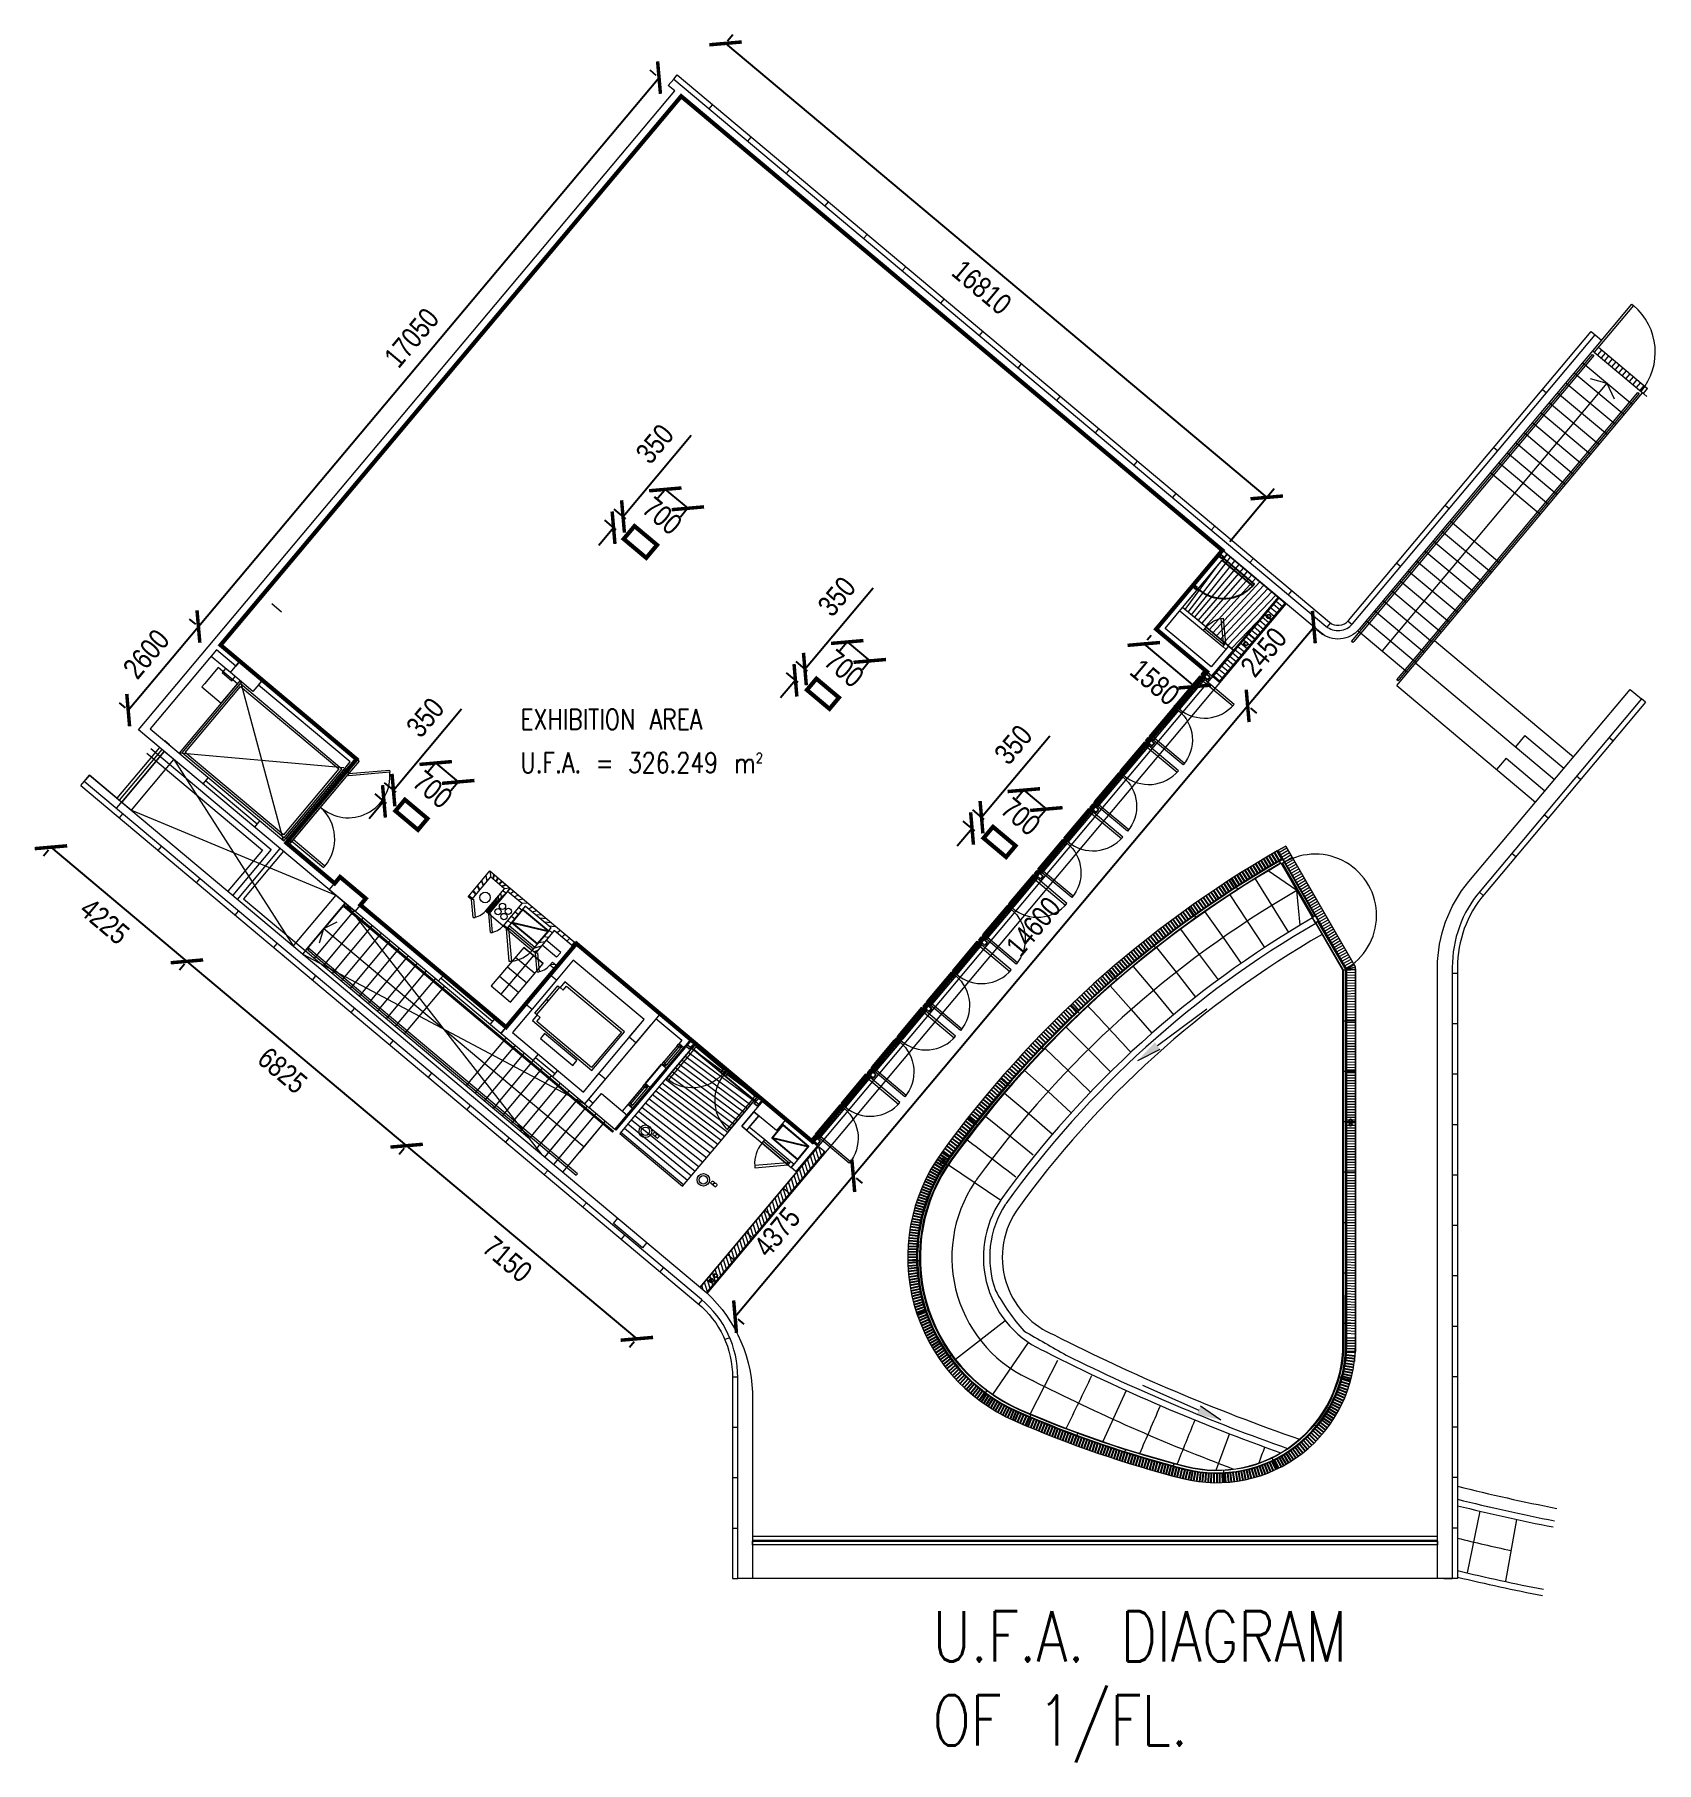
# Model space of a CAD drawing. Header units: millimetres. Extents: x 834140250 to 834644390, y 817877047 to 817987022.
# Drawn here: x 834605798 to 834644390, y 817924694 to 817965815 of the extents above; entities that cross this region are included whole.
import ezdxf

# ---------------------------------------------------------------- set-up
doc = ezdxf.new("R2010")
doc.units = ezdxf.units.MM
doc.header["$LTSCALE"] = 1000
doc.header["$MEASUREMENT"] = 0
doc.layers.get('Defpoints').update_dxf_attribs({"color": 150})
for name, color, linetype in [('3B52X-MAGP-P-L001_XB$0$VPA060_Hatch_Drainage', 8, 'Continuous'), ('3B52X-MAGP-P-L001_XB$0$VPA520_Drainage bldg', 8, 'Continuous'), ('3B52X-MAGP-P-L001_XB$0$VPA582_FS Equipment', 1, 'Continuous'), ('MGD031_1', 7, 'Continuous'), ('VPA040_Text', 3, 'Continuous')]:
    doc.layers.add(name, color=color, linetype=linetype)
doc.layers.add('3B52X-MAGP-P-ST01$0$VPA280_Structure', color=2, linetype='Continuous', lineweight=5)
doc.layers.add('VPAX', color=7, linetype='Continuous', lineweight=13)
doc.styles.add('1_2.5mm', font='arial.ttf', dxfattribs={"width": 0.8, "height": 0.0025})
doc.styles.add('3B52X-MAGP-P-L001_XB$0$adb-8094-p-ee002-n$0$Standard', font='romans.shx', dxfattribs={"width": 0.8})
doc.styles.get("Standard").update_dxf_attribs({"font": 'txt.shx', "width": 0.8})
doc.styles.add('Style-Arial', font='arial.ttf', dxfattribs={"width": 0.8})
doc.dimstyles.get("Standard").update_dxf_attribs({"dimtxt": 0.18, "dimasz": 0.18, "dimexe": 0.18, "dimexo": 0.0625, "dimgap": 0.09, "dimtad": 0, "dimtih": 1, "dimtoh": 1, "dimdec": 4, "dimzin": 1, "dimdsep": 46, "dimtxsty": '1_2.5mm', "dimcen": 0, "dimadec": 0, "dimazin": 0, "dimtfac": 1, "dimtdec": 4, "dimtofl": 0, "dimtmove": 0, "dimatfit": 3, "dimfxl": 0, "dimtolj": 1, "dimtzin": 1, "dimarcsym": 0})
pattern_1 = [(5, (-3019.18, -8693.11), (-8.7156, 99.6195), [])]

msp = doc.modelspace()

# ---------------------------------------------------------------- texts
at = {"layer": 'VPA040_Text', "ltscale": 500, "width": 0.8}
for s, height, p in [('EXHIBITION AREA', 480, (834617358.8, 817949279.1)), ('U.F.A. = 326.249', 480, (834617358.8, 817948246.9)), ('U.F.A. DIAGRAM', 1200, (834627165.4, 817927093.9)), ('OF 1/FL.', 1200, (834627165.4, 817925093.9))]:
    msp.add_text(s, height=height, dxfattribs=at).set_placement(p)

# ---------------------------------------------------------------- blocks, each defined once
blk = doc.blocks.new('M2')
at = {"width": 0.85}
for s, height, p in [('2', 100, (217, 100)), ('m', 200, (0, 0))]:
    blk.add_text(s, height=height, dxfattribs=at).set_placement(p)
blk = doc.blocks.new('_ArchTick')
at = {"color": 0, "linetype": 'ByBlock', "const_width": 0.15}
blk.add_lwpolyline([(-0.5, -0.5), (0.5, 0.5)], dxfattribs=at)
blk = doc.blocks.new('*D48')
at = {"layer": 'Defpoints', "color": 0}
for p in [(834620657, 817964790), (834620801, 817964668), (834609841, 817951607)]:
    blk.add_point(p, dxfattribs=at)
at = {"layer": 'MGD031_1', "color": 0, "lineweight": -2}
for p, q in [((834609697, 817951728), (834620657, 817964790)), ((834620591, 817964844), (834620447, 817964966)), ((834609632, 817951783), (834609487, 817951904))]:
    blk.add_line(p, q, dxfattribs=at)
at = {"layer": 'MGD031_1', "color": 0, "lineweight": -2, "xscale": 547.6004642393601, "yscale": 547.6004642393601, "zscale": 547.6004642393601}
for p, rotation in [((834620657, 817964790), 49.99999993868348), ((834609697, 817951728), 229.9999999386835)]:
    blk.add_blockref('_ArchTick', p, dxfattribs=dict(at, rotation=rotation))
at = {"layer": 'MGD031_1', "color": 0, "insert": (834614771, 817958599), "char_height": 500, "attachment_point": 5, "rotation": 50, "style": 'Style-Arial'}
blk.add_mtext('17050', dxfattribs=at)
blk = doc.blocks.new('*D49')
at = {"layer": 'Defpoints', "color": 0}
for p in [(834609697, 817951728), (834609841, 817951607), (834608170, 817949616)]:
    blk.add_point(p, dxfattribs=at)
at = {"layer": 'MGD031_1', "color": 0, "lineweight": -2}
for p, q in [((834608026, 817949737), (834609697, 817951728)), ((834609632, 817951783), (834609487, 817951904)), ((834607960, 817949792), (834607816, 817949913))]:
    blk.add_line(p, q, dxfattribs=at)
at = {"layer": 'MGD031_1', "color": 0, "lineweight": -2, "xscale": 547.6004642393601, "yscale": 547.6004642393601, "zscale": 547.6004642393601}
for p, rotation in [((834609697, 817951728), 49.99999993868348), ((834608026, 817949737), 229.9999999386835)]:
    blk.add_blockref('_ArchTick', p, dxfattribs=dict(at, rotation=rotation))
at = {"layer": 'MGD031_1', "color": 0, "insert": (834608456, 817951073), "char_height": 500, "attachment_point": 5, "rotation": 50, "style": 'Style-Arial'}
blk.add_mtext('2600', dxfattribs=at)
blk = doc.blocks.new('*D52')
at = {"layer": 'Defpoints', "color": 0}
for p in [(834622112, 817965453), (834635117, 817954800), (834634061, 817953542)]:
    blk.add_point(p, dxfattribs=at)
at = {"layer": 'MGD031_1', "color": 0, "lineweight": -2}
for p, q in [((834622240, 817965605), (834635117, 817954800)), ((834622288, 817965662), (834622416, 817965815)), ((834634237, 817953751), (834635293, 817955010))]:
    blk.add_line(p, q, dxfattribs=at)
at = {"layer": 'MGD031_1', "color": 0, "lineweight": -2, "xscale": 547.6004642393601, "yscale": 547.6004642393601, "zscale": 547.6004642393601}
for p, rotation in [((834622240, 817965605), 139.9999999386835), ((834635117, 817954800), 319.9999999386835)]:
    blk.add_blockref('_ArchTick', p, dxfattribs=dict(at, rotation=rotation))
at = {"layer": 'MGD031_1', "color": 0, "insert": (834628338, 817959798), "char_height": 500, "attachment_point": 5, "rotation": 320, "style": 'Style-Arial'}
blk.add_mtext('16810', dxfattribs=at)
blk = doc.blocks.new('*D53')
at = {"layer": 'Defpoints', "color": 0}
for p in [(834632095, 817951198), (834633402, 817950298), (834633129, 817949973)]:
    blk.add_point(p, dxfattribs=at)
at = {"layer": 'MGD031_1', "color": 0, "lineweight": -2}
for p, q in [((834632271, 817951408), (834632367, 817951523)), ((834632191, 817951313), (834633402, 817950298)), ((834633305, 817950183), (834633578, 817950507))]:
    blk.add_line(p, q, dxfattribs=at)
at = {"layer": 'MGD031_1', "color": 0, "lineweight": -2, "xscale": 547.6004642393601, "yscale": 547.6004642393601, "zscale": 547.6004642393601}
for p, rotation in [((834632191, 817951313), 139.9999999386835), ((834633402, 817950298), 319.9999999386835)]:
    blk.add_blockref('_ArchTick', p, dxfattribs=dict(at, rotation=rotation))
at = {"layer": 'MGD031_1', "color": 0, "insert": (834632456, 817950400), "char_height": 500, "attachment_point": 5, "rotation": 320, "style": 'Style-Arial'}
blk.add_mtext('1580', dxfattribs=at)
blk = doc.blocks.new('*D54')
at = {"layer": 'Defpoints', "color": 0}
for p in [(834634519, 817949959), (834634663, 817949838), (834625134, 817938775)]:
    blk.add_point(p, dxfattribs=at)
at = {"layer": 'MGD031_1', "color": 0, "lineweight": -2}
for p, q in [((834625279, 817938654), (834634663, 817949838)), ((834634729, 817949783), (834634873, 817949662)), ((834625344, 817938599), (834625488, 817938478))]:
    blk.add_line(p, q, dxfattribs=at)
at = {"layer": 'MGD031_1', "color": 0, "lineweight": -2, "xscale": 547.6004642393601, "yscale": 547.6004642393601, "zscale": 547.6004642393601}
for p, rotation in [((834634663, 817949838), 49.99999993868348), ((834625279, 817938654), 229.9999999386835)]:
    blk.add_blockref('_ArchTick', p, dxfattribs=dict(at, rotation=rotation))
at = {"layer": 'MGD031_1', "color": 0, "insert": (834629566, 817944586), "char_height": 500, "attachment_point": 5, "rotation": 50, "style": 'Style-Arial'}
blk.add_mtext('14600', dxfattribs=at)
blk = doc.blocks.new('*D55')
at = {"layer": 'Defpoints', "color": 0}
for p in [(834636094, 817951836), (834636238, 817951715), (834634519, 817949959)]:
    blk.add_point(p, dxfattribs=at)
at = {"layer": 'MGD031_1', "color": 0, "lineweight": -2}
for p, q in [((834634663, 817949838), (834636238, 817951715)), ((834636304, 817951660), (834636448, 817951539)), ((834634729, 817949783), (834634873, 817949662))]:
    blk.add_line(p, q, dxfattribs=at)
at = {"layer": 'MGD031_1', "color": 0, "lineweight": -2, "xscale": 547.6004642393601, "yscale": 547.6004642393601, "zscale": 547.6004642393601}
for p, rotation in [((834636238, 817951715), 49.99999993868348), ((834634663, 817949838), 229.9999999386835)]:
    blk.add_blockref('_ArchTick', p, dxfattribs=dict(at, rotation=rotation))
at = {"layer": 'MGD031_1', "color": 0, "insert": (834635045, 817951117), "char_height": 500, "attachment_point": 5, "rotation": 50, "style": 'Style-Arial'}
blk.add_mtext('2450', dxfattribs=at)
blk = doc.blocks.new('*D56')
at = {"layer": 'Defpoints', "color": 0}
for p in [(834625134, 817938775), (834625279, 817938654), (834622322, 817935423)]:
    blk.add_point(p, dxfattribs=at)
at = {"layer": 'MGD031_1', "color": 0, "lineweight": -2}
for p, q in [((834622466, 817935303), (834625279, 817938654)), ((834625344, 817938599), (834625488, 817938478)), ((834622532, 817935247), (834622676, 817935127))]:
    blk.add_line(p, q, dxfattribs=at)
at = {"layer": 'MGD031_1', "color": 0, "lineweight": -2, "xscale": 547.6004642393601, "yscale": 547.6004642393601, "zscale": 547.6004642393601}
for p, rotation in [((834625279, 817938654), 49.99999993868348), ((834622466, 817935303), 229.9999999386835)]:
    blk.add_blockref('_ArchTick', p, dxfattribs=dict(at, rotation=rotation))
at = {"layer": 'MGD031_1', "color": 0, "insert": (834623467, 817937318), "char_height": 500, "attachment_point": 5, "rotation": 50, "style": 'Style-Arial'}
blk.add_mtext('4375', dxfattribs=at)
blk = doc.blocks.new('*D57')
at = {"layer": 'Defpoints', "color": 0}
for p in [(834609540, 817943897), (834614652, 817939372), (834614768, 817939510)]:
    blk.add_point(p, dxfattribs=at)
at = {"layer": 'MGD031_1', "color": 0, "lineweight": -2}
for p, q in [((834609424, 817943759), (834614652, 817939372)), ((834609364, 817943688), (834609248, 817943550)), ((834614592, 817939301), (834614476, 817939163))]:
    blk.add_line(p, q, dxfattribs=at)
at = {"layer": 'MGD031_1', "color": 0, "lineweight": -2, "xscale": 547.6004642393601, "yscale": 547.6004642393601, "zscale": 547.6004642393601}
for p, rotation in [((834609424, 817943759), 139.9999999386835), ((834614652, 817939372), 319.9999999386835)]:
    blk.add_blockref('_ArchTick', p, dxfattribs=dict(at, rotation=rotation))
at = {"layer": 'MGD031_1', "color": 0, "insert": (834611698, 817941161), "char_height": 500, "attachment_point": 5, "rotation": 320, "style": 'Style-Arial'}
blk.add_mtext('6825', dxfattribs=at)
blk = doc.blocks.new('*D58')
at = {"layer": 'Defpoints', "color": 0}
for p in [(834606303, 817946613), (834609424, 817943759), (834609540, 817943897)]:
    blk.add_point(p, dxfattribs=at)
at = {"layer": 'MGD031_1', "color": 0, "lineweight": -2}
for p, q in [((834606127, 817946403), (834606012, 817946265)), ((834606188, 817946475), (834609424, 817943759)), ((834609364, 817943688), (834609248, 817943550))]:
    blk.add_line(p, q, dxfattribs=at)
at = {"layer": 'MGD031_1', "color": 0, "lineweight": -2, "xscale": 547.6004642393601, "yscale": 547.6004642393601, "zscale": 547.6004642393601}
for p, rotation in [((834606188, 817946475), 139.9999999386835), ((834609424, 817943759), 319.9999999386835)]:
    blk.add_blockref('_ArchTick', p, dxfattribs=dict(at, rotation=rotation))
at = {"layer": 'MGD031_1', "color": 0, "insert": (834607466, 817944712), "char_height": 500, "attachment_point": 5, "rotation": 320, "style": 'Style-Arial'}
blk.add_mtext('4225', dxfattribs=at)
blk = doc.blocks.new('*D59')
at = {"layer": 'Defpoints', "color": 0}
for p in [(834614768, 817939510), (834620130, 817934776), (834620245, 817934914)]:
    blk.add_point(p, dxfattribs=at)
at = {"layer": 'MGD031_1', "color": 0, "lineweight": -2}
for p, q in [((834614592, 817939301), (834614476, 817939163)), ((834614652, 817939372), (834620130, 817934776)), ((834620069, 817934705), (834619954, 817934567))]:
    blk.add_line(p, q, dxfattribs=at)
at = {"layer": 'MGD031_1', "color": 0, "lineweight": -2, "xscale": 547.6004642393601, "yscale": 547.6004642393601, "zscale": 547.6004642393601}
for p, rotation in [((834614652, 817939372), 139.9999999386835), ((834620130, 817934776), 319.9999999386835)]:
    blk.add_blockref('_ArchTick', p, dxfattribs=dict(at, rotation=rotation))
at = {"layer": 'MGD031_1', "color": 0, "insert": (834617051, 817936669), "char_height": 500, "attachment_point": 5, "rotation": 320, "style": 'Style-Arial'}
blk.add_mtext('7150', dxfattribs=at)
blk = doc.blocks.new('*D105')
at = {"layer": 'Defpoints', "color": 0}
for p in [(834614337, 817947835), (834614610, 817947606), (834614385, 817947338)]:
    blk.add_point(p, dxfattribs=at)
at = {"layer": 'MGD031_1', "color": 0, "lineweight": -2}
for p, q in [((834614337, 817947835), (834615960, 817949770)), ((834614400, 817947782), (834614127, 817948011)), ((834614112, 817947567), (834613760, 817947148)), ((834614175, 817947514), (834613902, 817947743))]:
    blk.add_line(p, q, dxfattribs=at)
at = {"layer": 'MGD031_1', "color": 0, "lineweight": -2, "xscale": 547.6004642393601, "yscale": 547.6004642393601, "zscale": 547.6004642393601}
for p, rotation in [((834614337, 817947835), 230.0000000527349), ((834614112, 817947567), 50.00000005273485)]:
    blk.add_blockref('_ArchTick', p, dxfattribs=dict(at, rotation=rotation))
at = {"layer": 'MGD031_1', "color": 0, "insert": (834615095, 817949562), "char_height": 500, "attachment_point": 5, "rotation": 50, "style": 'Style-Arial'}
blk.add_mtext('350', dxfattribs=at)
blk = doc.blocks.new('*D106')
at = {"layer": 'Defpoints', "color": 0}
for p in [(834619800, 817954347), (834620074, 817954117), (834619849, 817953849)]:
    blk.add_point(p, dxfattribs=at)
at = {"layer": 'MGD031_1', "color": 0, "lineweight": -2}
for p, q in [((834619800, 817954347), (834621423, 817956281)), ((834619864, 817954293), (834619591, 817954523)), ((834619575, 817954079), (834619223, 817953659)), ((834619639, 817954025), (834619366, 817954255))]:
    blk.add_line(p, q, dxfattribs=at)
at = {"layer": 'MGD031_1', "color": 0, "lineweight": -2, "xscale": 547.6004642393601, "yscale": 547.6004642393601, "zscale": 547.6004642393601}
for p, rotation in [((834619575, 817954079), 50.00000005273485), ((834619800, 817954347), 230.0000000527349)]:
    blk.add_blockref('_ArchTick', p, dxfattribs=dict(at, rotation=rotation))
at = {"layer": 'MGD031_1', "color": 0, "insert": (834620558, 817956074), "char_height": 500, "attachment_point": 5, "rotation": 50, "style": 'Style-Arial'}
blk.add_mtext('350', dxfattribs=at)
blk = doc.blocks.new('*D107')
at = {"layer": 'Defpoints', "color": 0}
for p in [(834624128, 817950715), (834624402, 817950486), (834624177, 817950217)]:
    blk.add_point(p, dxfattribs=at)
at = {"layer": 'MGD031_1', "color": 0, "lineweight": -2}
for p, q in [((834624128, 817950715), (834625751, 817952649)), ((834624192, 817950662), (834623919, 817950891)), ((834623903, 817950447), (834623551, 817950027)), ((834623967, 817950393), (834623694, 817950623))]:
    blk.add_line(p, q, dxfattribs=at)
at = {"layer": 'MGD031_1', "color": 0, "lineweight": -2, "xscale": 547.6004642393601, "yscale": 547.6004642393601, "zscale": 547.6004642393601}
for p, rotation in [((834624128, 817950715), 230.0000000527349), ((834623903, 817950447), 50.00000005273485)]:
    blk.add_blockref('_ArchTick', p, dxfattribs=dict(at, rotation=rotation))
at = {"layer": 'MGD031_1', "color": 0, "insert": (834624887, 817952442), "char_height": 500, "attachment_point": 5, "rotation": 50, "style": 'Style-Arial'}
blk.add_mtext('350', dxfattribs=at)
blk = doc.blocks.new('*D108')
at = {"layer": 'Defpoints', "color": 0}
for p in [(834628330, 817947189), (834628379, 817946692), (834628604, 817946960)]:
    blk.add_point(p, dxfattribs=at)
at = {"layer": 'MGD031_1', "color": 0, "lineweight": -2}
for p, q in [((834628330, 817947189), (834629953, 817949123)), ((834628169, 817946868), (834627895, 817947097)), ((834628394, 817947136), (834628120, 817947365)), ((834628105, 817946921), (834627753, 817946502))]:
    blk.add_line(p, q, dxfattribs=at)
at = {"layer": 'MGD031_1', "color": 0, "lineweight": -2, "xscale": 547.6004642393601, "yscale": 547.6004642393601, "zscale": 547.6004642393601}
for p, rotation in [((834628330, 817947189), 230.0000000527349), ((834628105, 817946921), 50.00000005273485)]:
    blk.add_blockref('_ArchTick', p, dxfattribs=dict(at, rotation=rotation))
at = {"layer": 'MGD031_1', "color": 0, "insert": (834629088, 817948916), "char_height": 500, "attachment_point": 5, "rotation": 50, "style": 'Style-Arial'}
blk.add_mtext('350', dxfattribs=at)
blk = doc.blocks.new('*D109')
at = {"layer": 'Defpoints', "color": 0}
for p in [(834615506, 817948674), (834616042, 817948224), (834615879, 817948029)]:
    blk.add_point(p, dxfattribs=at)
at = {"layer": 'MGD031_1', "color": 0, "lineweight": -2}
for p, q in [((834615330, 817948464), (834615167, 817948269)), ((834615343, 817948479), (834615879, 817948029)), ((834615866, 817948014), (834615703, 817947819))]:
    blk.add_line(p, q, dxfattribs=at)
at = {"layer": 'MGD031_1', "color": 0, "lineweight": -2, "xscale": 547.6004642393601, "yscale": 547.6004642393601, "zscale": 547.6004642393601}
for p, rotation in [((834615343, 817948479), 140.0000000527349), ((834615879, 817948029), 320.0000000527349)]:
    blk.add_blockref('_ArchTick', p, dxfattribs=dict(at, rotation=rotation))
at = {"layer": 'MGD031_1', "color": 0, "insert": (834615271, 817947849), "char_height": 500, "attachment_point": 5, "rotation": 320, "style": 'Style-Arial'}
blk.add_mtext('700', dxfattribs=at)
blk = doc.blocks.new('*D110')
at = {"layer": 'Defpoints', "color": 0}
for p in [(834620970, 817955185), (834621343, 817954541), (834621506, 817954735)]:
    blk.add_point(p, dxfattribs=at)
at = {"layer": 'MGD031_1', "color": 0, "lineweight": -2}
for p, q in [((834620794, 817954975), (834620630, 817954781)), ((834620806, 817954991), (834621343, 817954541)), ((834621330, 817954526), (834621167, 817954331))]:
    blk.add_line(p, q, dxfattribs=at)
at = {"layer": 'MGD031_1', "color": 0, "lineweight": -2, "xscale": 547.6004642393601, "yscale": 547.6004642393601, "zscale": 547.6004642393601}
for p, rotation in [((834620806, 817954991), 140.0000000527349), ((834621343, 817954541), 320.0000000527349)]:
    blk.add_blockref('_ArchTick', p, dxfattribs=dict(at, rotation=rotation))
at = {"layer": 'MGD031_1', "color": 0, "insert": (834620734, 817954360), "char_height": 500, "attachment_point": 5, "rotation": 320, "style": 'Style-Arial'}
blk.add_mtext('700', dxfattribs=at)
blk = doc.blocks.new('*D111')
at = {"layer": 'Defpoints', "color": 0}
for p in [(834625298, 817951553), (834625834, 817951104), (834625671, 817950909)]:
    blk.add_point(p, dxfattribs=at)
at = {"layer": 'MGD031_1', "color": 0, "lineweight": -2}
for p, q in [((834625122, 817951344), (834624959, 817951149)), ((834625135, 817951359), (834625671, 817950909)), ((834625658, 817950894), (834625495, 817950699))]:
    blk.add_line(p, q, dxfattribs=at)
at = {"layer": 'MGD031_1', "color": 0, "lineweight": -2, "xscale": 547.6004642393601, "yscale": 547.6004642393601, "zscale": 547.6004642393601}
for p, rotation in [((834625135, 817951359), 140.0000000527349), ((834625671, 817950909), 320.0000000527349)]:
    blk.add_blockref('_ArchTick', p, dxfattribs=dict(at, rotation=rotation))
at = {"layer": 'MGD031_1', "color": 0, "insert": (834625063, 817950728), "char_height": 500, "attachment_point": 5, "rotation": 320, "style": 'Style-Arial'}
blk.add_mtext('700', dxfattribs=at)
blk = doc.blocks.new('*D112')
at = {"layer": 'Defpoints', "color": 0}
for p in [(834629500, 817948028), (834630036, 817947578), (834629873, 817947383)]:
    blk.add_point(p, dxfattribs=at)
at = {"layer": 'MGD031_1', "color": 0, "lineweight": -2}
for p, q in [((834629324, 817947818), (834629160, 817947623)), ((834629336, 817947833), (834629873, 817947383)), ((834629860, 817947368), (834629697, 817947173))]:
    blk.add_line(p, q, dxfattribs=at)
at = {"layer": 'MGD031_1', "color": 0, "lineweight": -2, "xscale": 547.6004642393601, "yscale": 547.6004642393601, "zscale": 547.6004642393601}
for p, rotation in [((834629336, 817947833), 140.0000000527349), ((834629873, 817947383), 320.0000000527349)]:
    blk.add_blockref('_ArchTick', p, dxfattribs=dict(at, rotation=rotation))
at = {"layer": 'MGD031_1', "color": 0, "insert": (834629264, 817947203), "char_height": 500, "attachment_point": 5, "rotation": 320, "style": 'Style-Arial'}
blk.add_mtext('700', dxfattribs=at)
blk = doc.blocks.new('*U153')
at = {"layer": '3B52X-MAGP-P-L001_XB$0$VPA520_Drainage bldg'}
blk.add_line((20, 106), (-20, -106), dxfattribs=at)
blk = doc.blocks.new('*U154')
at = {"layer": '3B52X-MAGP-P-L001_XB$0$VPA060_Hatch_Drainage', "color": 0, "linetype": 'ByBlock', "lineweight": -2}
for p, rotation in [((834251018, 817912456), 89.99999999999908), ((834251030, 817912521), 91.19999999999904), ((834251040, 817912587), 92.39999999999904), ((834251049, 817912654), 93.59999999999899), ((834251057, 817912720), 94.79999999999902), ((834251063, 817912787), 95.999999999999), ((834250896, 817912004), 81.5999999999992), ((834250918, 817912067), 82.79999999999916), ((834250938, 817912131), 83.99999999999918), ((834250957, 817912195), 85.19999999999911), ((834250974, 817912260), 86.3999999999991), ((834250990, 817912325), 87.5999999999991), ((834251005, 817912390), 88.79999999999909), ((834250741, 817911634), 74.39999999999932), ((834250770, 817911694), 75.59999999999931), ((834250798, 817911755), 76.79999999999926), ((834250824, 817911817), 77.99999999999919), ((834250850, 817911878), 79.1999999999992), ((834250874, 817911941), 80.39999999999917), ((834250463, 817911177), 64.79999999999936), ((834250502, 817911232), 65.99999999999937), ((834250540, 817911287), 67.19999999999935), ((834250576, 817911343), 68.3999999999993), ((834250612, 817911400), 69.59999999999933), ((834250646, 817911457), 70.79999999999936), ((834250679, 817911516), 71.99999999999935), ((834250710, 817911575), 73.1999999999993), ((834250065, 817910727), 53.99999999999945), ((834250114, 817910773), 55.19999999999943), ((834250161, 817910820), 56.39999999999944), ((834250207, 817910868), 57.59999999999942), ((834250253, 817910918), 58.79999999999944), ((834250297, 817910968), 59.9999999999994), ((834250340, 817911019), 61.19999999999942), ((834250382, 817911071), 62.39999999999937), ((834250423, 817911123), 63.59999999999938), ((834249533, 817910323), 41.9999999999995), ((834249590, 817910359), 43.19999999999951), ((834249646, 817910395), 44.39999999999947), ((834249702, 817910432), 45.59999999999949), ((834249756, 817910471), 46.79999999999942), ((834249810, 817910511), 47.99999999999946), ((834249863, 817910552), 49.19999999999945), ((834249915, 817910594), 50.39999999999942), ((834249966, 817910637), 51.59999999999943), ((834250016, 817910681), 52.79999999999946), ((834247346, 817909908), 1.199999999999959), ((834247412, 817909897), 2.399999999999955), ((834247478, 817909888), 3.599999999999902), ((834247545, 817909880), 4.799999999999903), ((834247611, 817909874), 5.999999999999843), ((834248146, 817909874), 15.59999999999985), ((834248212, 817909880), 16.79999999999985), ((834248279, 817909888), 17.99999999999982), ((834248345, 817909897), 19.19999999999978), ((834248411, 817909907), 20.39999999999977), ((834248477, 817909919), 21.59999999999973), ((834248542, 817909932), 22.79999999999972), ((834248608, 817909946), 23.99999999999965), ((834248673, 817909962), 25.19999999999968), ((834248737, 817909980), 26.39999999999965), ((834248802, 817909998), 27.59999999999967), ((834248865, 817910018), 28.79999999999961), ((834248929, 817910040), 29.99999999999961), ((834248992, 817910062), 31.19999999999959), ((834249054, 817910086), 32.39999999999958), ((834249116, 817910111), 33.59999999999955), ((834249178, 817910138), 34.79999999999959), ((834249239, 817910166), 35.99999999999957), ((834249299, 817910195), 37.19999999999955), ((834249358, 817910225), 38.39999999999958), ((834249417, 817910257), 39.59999999999954), ((834249476, 817910289), 40.79999999999955), ((834247678, 817909869), 7.199999999999878), ((834247745, 817909866), 8.399999999999865), ((834247811, 817909863), 9.599999999999905), ((834247878, 817909863), 10.79999999999985), ((834247945, 817909863), 11.99999999999986), ((834248012, 817909865), 13.19999999999983), ((834248079, 817909869), 14.39999999999988)]:
    blk.add_blockref('*U153', p, dxfattribs=dict(at, rotation=rotation))
blk.add_blockref('*U153', (834247280, 817909920), dxfattribs=at)
blk = doc.blocks.new('*U155')
at = {"layer": '3B52X-MAGP-P-L001_XB$0$VPA520_Drainage bldg'}
blk.add_line((-43, -99), (43, 99), dxfattribs=at)
blk = doc.blocks.new('*U156')
at = {"layer": '3B52X-MAGP-P-L001_XB$0$VPA060_Hatch_Drainage', "color": 0, "linetype": 'ByBlock', "lineweight": -2}
blk.add_blockref('*U155', (834243121, 817911322), dxfattribs=at)
for p, rotation in [((834243183, 817911295), 0.1499999999989812), ((834243245, 817911269), 0.2999999999980966), ((834243308, 817911242), 0.4499999999987356), ((834243370, 817911215), 0.5999999999993315), ((834243433, 817911189), 0.7499999999986822), ((834243495, 817911163), 0.89999999999761), ((834243558, 817911137), 1.049999999996805), ((834243621, 817911111), 1.199999999995707), ((834243684, 817911085), 1.349999999995131), ((834243746, 817911059), 1.499999999994698), ((834243809, 817911034), 1.649999999994558), ((834243872, 817911009), 1.799999999994049), ((834243936, 817910984), 1.949999999993603), ((834243999, 817910959), 2.099999999992567), ((834244062, 817910934), 2.249999999991624), ((834244125, 817910909), 2.399999999991296), ((834244189, 817910885), 2.549999999990983), ((834244252, 817910861), 2.699999999990767), ((834244316, 817910837), 2.849999999990231), ((834244379, 817910813), 2.999999999989713), ((834244443, 817910789), 3.149999999989586), ((834244506, 817910765), 3.299999999988536), ((834244570, 817910742), 3.449999999987267), ((834244634, 817910719), 3.599999999986833), ((834244698, 817910695), 3.749999999986991), ((834244762, 817910673), 3.899999999986909), ((834244826, 817910650), 4.049999999986262), ((834244890, 817910627), 4.199999999986109), ((834244954, 817910605), 4.34999999998557), ((834245018, 817910583), 4.499999999984686), ((834245082, 817910560), 4.649999999983754), ((834245146, 817910539), 4.799999999982722), ((834245211, 817910517), 4.949999999982174), ((834245275, 817910495), 5.09999999998164), ((834245340, 817910474), 5.249999999981066), ((834245404, 817910453), 5.399999999980678), ((834245469, 817910431), 5.549999999980102), ((834245533, 817910411), 5.699999999979473), ((834245598, 817910390), 5.849999999978899), ((834245663, 817910369), 5.999999999977997), ((834245727, 817910349), 6.149999999977465), ((834245792, 817910329), 6.299999999977326), ((834245857, 817910309), 6.449999999976745), ((834245922, 817910289), 6.599999999975803), ((834245987, 817910269), 6.749999999975214)]:
    blk.add_blockref('*U155', p, dxfattribs=dict(at, rotation=rotation))
for p, xscale, yscale, zscale, rotation in [((834246052, 817910249), 1.000000000001014, 1.000000000001014, 1.000000000001014, 6.899999999974687), ((834246117, 817910230), 1.000000000001037, 1.000000000001037, 1.000000000001037, 7.04999999997413), ((834246182, 817910211), 1.000000000001043, 1.000000000001043, 1.000000000001043, 7.199999999973993), ((834246247, 817910192), 1.000000000001049, 1.000000000001049, 1.000000000001049, 7.349999999973817), ((834246313, 817910173), 1.000000000001056, 1.000000000001056, 1.000000000001056, 7.499999999973647), ((834246378, 817910154), 1.000000000001078, 1.000000000001078, 1.000000000001078, 7.649999999973077), ((834246443, 817910136), 1.000000000001085, 1.000000000001085, 1.000000000001085, 7.799999999973009), ((834246508, 817910117), 1.000000000001091, 1.000000000001091, 1.000000000001091, 7.949999999972827), ((834246574, 817910099), 1.000000000001113, 1.000000000001113, 1.000000000001113, 8.099999999972248), ((834246639, 817910081), 1.000000000001151, 1.000000000001151, 1.000000000001151, 8.249999999971307), ((834246705, 817910063), 1.000000000001188, 1.000000000001188, 1.000000000001188, 8.3999999999703), ((834246770, 817910046), 1.00000000000121, 1.00000000000121, 1.00000000000121, 8.549999999969819), ((834246836, 817910028), 1.000000000001233, 1.000000000001233, 1.000000000001233, 8.699999999969291), ((834246902, 817910011), 1.000000000001239, 1.000000000001239, 1.000000000001239, 8.849999999969125), ((834246967, 817909994), 1.000000000001245, 1.000000000001245, 1.000000000001245, 8.999999999968919), ((834247033, 817909977), 1.000000000001267, 1.000000000001267, 1.000000000001267, 9.149999999968408), ((834247099, 817909960), 1.000000000001305, 1.000000000001305, 1.000000000001305, 9.299999999967422), ((834247165, 817909943), 1.000000000001343, 1.000000000001343, 1.000000000001343, 9.449999999966543), ((834247231, 817909927), 1.00000000000138, 1.00000000000138, 1.00000000000138, 9.599999999965576)]:
    blk.add_blockref('*U155', p, dxfattribs=dict(at, xscale=xscale, yscale=yscale, zscale=zscale, rotation=rotation))
blk = doc.blocks.new('*U157')
at = {"layer": '3B52X-MAGP-P-L001_XB$0$VPA520_Drainage bldg'}
blk.add_line((-89, 60), (89, -60), dxfattribs=at)
blk = doc.blocks.new('*U158')
at = {"layer": '3B52X-MAGP-P-L001_XB$0$VPA060_Hatch_Drainage', "color": 0, "linetype": 'ByBlock', "lineweight": -2}
for p, rotation in [((834241280, 817917342), 3.599999999998584), ((834241315, 817917396), 2.699999999998734), ((834241351, 817917451), 1.799999999998909), ((834241388, 817917504), 0.8999999999996349), ((834241057, 817916945), 9.899999999997872), ((834241086, 817917003), 8.999999999998357), ((834241116, 817917061), 8.09999999999884), ((834241147, 817917118), 7.199999999998813), ((834241179, 817917175), 6.299999999998831), ((834241212, 817917231), 5.399999999998726), ((834241245, 817917287), 4.49999999999863), ((834240879, 817916526), 16.19999999999487), ((834240902, 817916587), 15.29999999999482), ((834240925, 817916647), 14.39999999999533), ((834240950, 817916708), 13.4999999999956), ((834240975, 817916768), 12.59999999999611), ((834241002, 817916827), 11.69999999999684), ((834241029, 817916886), 10.79999999999734), ((834240749, 817916090), 22.49999999999265), ((834240764, 817916153), 21.59999999999291), ((834240781, 817916216), 20.69999999999342), ((834240799, 817916278), 19.79999999999392), ((834240817, 817916341), 18.89999999999415), ((834240837, 817916403), 17.99999999999466), ((834240858, 817916464), 17.09999999999487), ((834240667, 817915642), 28.79999999998862), ((834240675, 817915706), 27.89999999998885), ((834240685, 817915771), 26.9999999999891), ((834240696, 817915835), 26.09999999998986), ((834240707, 817915899), 25.19999999999091), ((834240720, 817915963), 24.29999999999167), ((834240734, 817916026), 23.39999999999215), ((834240636, 817915253), 34.1999999999864), ((834240638, 817915318), 33.29999999998662), ((834240642, 817915383), 32.39999999998714), ((834240647, 817915448), 31.49999999998765), ((834240652, 817915512), 30.59999999998815), ((834240659, 817915577), 29.69999999998866), ((834240634, 817915123), 35.99999999998511), ((834240634, 817915188), 35.09999999998588), ((834240634, 817915058), 36.89999999998436), ((834240635, 817914993), 37.79999999998387), ((834240638, 817914927), 38.69999999998309), ((834240642, 817914863), 39.59999999998233), ((834240646, 817914798), 40.49999999998182), ((834240652, 817914733), 41.39999999998103), ((834240658, 817914668), 42.29999999998054), ((834240666, 817914603), 43.19999999998004), ((834240674, 817914539), 44.09999999997954), ((834240684, 817914475), 44.99999999997929), ((834240695, 817914410), 45.89999999997879), ((834240706, 817914346), 46.7999999999783), ((834240719, 817914283), 47.69999999997779), ((834240733, 817914219), 48.59999999997755), ((834240747, 817914156), 49.49999999997705), ((834240763, 817914092), 50.39999999997682), ((834240780, 817914029), 51.29999999997631), ((834240797, 817913967), 52.19999999997579), ((834240816, 817913904), 53.0999999999753), ((834240835, 817913842), 53.99999999997531), ((834240856, 817913781), 54.89999999997534), ((834240877, 817913719), 55.7999999999751), ((834240900, 817913658), 56.69999999997513), ((834240923, 817913597), 57.59999999997462), ((834240948, 817913537), 58.49999999997439), ((834240973, 817913477), 59.39999999997443), ((834240999, 817913418), 60.29999999997445), ((834241027, 817913359), 61.19999999997447), ((834241055, 817913300), 62.09999999997424), ((834241084, 817913242), 62.99999999997373), ((834241114, 817913184), 63.89999999997323), ((834241145, 817913127), 64.79999999997271), ((834241176, 817913070), 65.69999999997222), ((834241209, 817913014), 66.5999999999717), ((834241242, 817912958), 67.49999999997148), ((834241277, 817912903), 68.39999999997123), ((834241312, 817912848), 69.29999999997098), ((834241348, 817912794), 70.19999999997103), ((834241385, 817912740), 71.09999999997106), ((834241423, 817912687), 71.99999999997081), ((834241462, 817912635), 72.89999999997032), ((834241501, 817912583), 73.79999999996981), ((834241541, 817912532), 74.69999999996932), ((834241582, 817912481), 75.5999999999688), ((834241624, 817912432), 76.4999999999683), ((834241667, 817912382), 77.39999999996832), ((834241710, 817912334), 78.29999999996835), ((834241754, 817912286), 79.19999999996838), ((834241799, 817912239), 80.0999999999684), ((834241845, 817912193), 80.99999999996817), ((834241891, 817912147), 81.89999999996766), ((834241938, 817912102), 82.79999999996768), ((834241986, 817912058), 83.69999999996772), ((834242034, 817912014), 84.59999999996721), ((834242084, 817911972), 85.4999999999667), ((834242133, 817911930), 86.3999999999662), ((834242184, 817911889), 87.29999999996623), ((834242235, 817911848), 88.19999999996598), ((834242287, 817911809), 89.09999999996602), ((834242339, 817911770), 89.99999999996604), ((834242392, 817911732), 90.89999999996553), ((834242445, 817911695), 91.79999999996502), ((834242499, 817911659), 92.69999999996479), ((834242554, 817911624), 93.59999999996481), ((834242609, 817911589), 94.49999999996484), ((834242665, 817911556), 95.39999999996486), ((834242721, 817911523), 96.29999999996461), ((834242778, 817911491), 97.1999999999644), ((834242835, 817911460), 98.0999999999639), ((834242893, 817911430), 98.9999999999634), ((834242951, 817911401), 99.89999999996289), ((834243010, 817911373), 100.7999999999621), ((834243069, 817911345), 101.6999999999616)]:
    blk.add_blockref('*U157', p, dxfattribs=dict(at, rotation=rotation))
blk.add_blockref('*U157', (834241426, 817917557), dxfattribs=at)
blk = doc.blocks.new('*U159')
at = {"layer": '3B52X-MAGP-P-L001_XB$0$VPA520_Drainage bldg'}
blk.add_line((54, -93), (-54, 93), dxfattribs=at)
blk = doc.blocks.new('*U160')
at = {"layer": '3B52X-MAGP-P-L001_XB$0$VPA060_Hatch_Drainage', "color": 0, "linetype": 'ByBlock', "lineweight": -2}
blk.add_blockref('*U159', (834249372, 817924696), dxfattribs=at)
for p, rotation in [((834248739, 817924314), 1.599999999995253), ((834248802, 817924353), 1.439999999995542), ((834248865, 817924392), 1.279999999995954), ((834248928, 817924430), 1.119999999995625), ((834248991, 817924469), 0.9599999999963682), ((834249054, 817924507), 0.799999999996699), ((834249117, 817924545), 0.639999999996696), ((834249181, 817924583), 0.4799999999964213), ((834249244, 817924621), 0.3199999999972718), ((834249308, 817924658), 0.1599999999971458), ((834248055, 817923874), 3.359999999995041), ((834248117, 817923915), 3.199999999995189), ((834248179, 817923956), 3.039999999995478), ((834248241, 817923996), 2.879999999995097), ((834248302, 817924036), 2.719999999994973), ((834248364, 817924077), 2.559999999995043), ((834248427, 817924117), 2.39999999999555), ((834248489, 817924156), 2.239999999995435), ((834248551, 817924196), 2.079999999995731), ((834248614, 817924236), 1.91999999999585), ((834248676, 817924275), 1.759999999995686), ((834247446, 817923456), 4.959999999990179), ((834247507, 817923499), 4.799999999990324), ((834247567, 817923541), 4.639999999990514), ((834247628, 817923583), 4.479999999990712), ((834247689, 817923625), 4.319999999991976), ((834247749, 817923667), 4.159999999992085), ((834247810, 817923709), 3.999999999991652), ((834247871, 817923750), 3.839999999991787), ((834247933, 817923792), 3.679999999993095), ((834247994, 817923833), 3.519999999994476), ((834246908, 817923065), 6.399999999981914), ((834246967, 817923109), 6.239999999983298), ((834247027, 817923153), 6.079999999983369), ((834247086, 817923197), 5.919999999984685), ((834247146, 817923241), 5.759999999987124), ((834247206, 817923284), 5.59999999998846), ((834247266, 817923327), 5.439999999988603), ((834247326, 817923370), 5.279999999989253), ((834247386, 817923413), 5.119999999990057), ((834246380, 817922661), 7.839999999977685), ((834246438, 817922707), 7.679999999978407), ((834246496, 817922752), 7.519999999979167), ((834246555, 817922797), 7.359999999978137), ((834246613, 817922842), 7.199999999978308), ((834246672, 817922887), 7.039999999979012), ((834246731, 817922932), 6.879999999979159), ((834246790, 817922977), 6.719999999979266), ((834246849, 817923021), 6.559999999980636), ((834245862, 817922244), 9.279999999974043), ((834245919, 817922291), 9.119999999973652), ((834245976, 817922338), 8.959999999973785), ((834246033, 817922385), 8.799999999975107), ((834246091, 817922431), 8.639999999974659), ((834246148, 817922477), 8.479999999974796), ((834246206, 817922524), 8.319999999976089), ((834246264, 817922570), 8.159999999976867), ((834246322, 817922616), 7.999999999976944), ((834245355, 817921814), 10.7199999999722), ((834245411, 817921862), 10.55999999997412), ((834245466, 817921911), 10.39999999997423), ((834245523, 817921959), 10.23999999997436), ((834245579, 817922007), 10.07999999997454), ((834245635, 817922054), 9.919999999974618), ((834245692, 817922102), 9.759999999974228), ((834245748, 817922150), 9.599999999973814), ((834245805, 817922197), 9.439999999973951), ((834244968, 817921471), 11.83999999996707), ((834245023, 817921520), 11.67999999996725), ((834245078, 817921570), 11.51999999996742), ((834245133, 817921619), 11.35999999996755), ((834245188, 817921668), 11.19999999996769), ((834245243, 817921717), 11.03999999996897), ((834245299, 817921765), 10.87999999997031)]:
    blk.add_blockref('*U159', p, dxfattribs=dict(at, rotation=rotation))
for p, xscale, yscale, zscale, rotation in [((834244913, 817921421), 0.9999999999989964, 0.9999999999989964, 0.9999999999989964, 11.99999999996639), ((834244480, 817921018), 0.9999999999988576, 0.9999999999988576, 0.9999999999988576, 13.27999999996174), ((834244534, 817921069), 0.9999999999988617, 0.9999999999988617, 0.9999999999988617, 13.11999999996187), ((834244588, 817921120), 0.9999999999988659, 0.9999999999988659, 0.9999999999988659, 12.959999999962), ((834244641, 817921171), 0.9999999999989052, 0.9999999999989052, 0.9999999999989052, 12.7999999999633), ((834244696, 817921221), 0.9999999999989441, 0.9999999999989441, 0.9999999999989441, 12.63999999996464), ((834244750, 817921271), 0.9999999999989484, 0.9999999999989484, 0.9999999999989484, 12.47999999996481), ((834244804, 817921321), 0.999999999998953, 0.999999999998953, 0.999999999998953, 12.3199999999649), ((834244858, 817921371), 0.9999999999989571, 0.9999999999989571, 0.9999999999989571, 12.15999999996509), ((834244057, 817920606), 0.9999999999988395, 0.9999999999988395, 0.9999999999988395, 14.55999999996114), ((834244109, 817920658), 0.9999999999988441, 0.9999999999988441, 0.9999999999988441, 14.39999999996126), ((834244162, 817920710), 0.9999999999988483, 0.9999999999988483, 0.9999999999988483, 14.23999999996146), ((834244214, 817920762), 0.9999999999988529, 0.9999999999988529, 0.9999999999988529, 14.07999999996157), ((834244267, 817920813), 0.9999999999988571, 0.9999999999988571, 0.9999999999988571, 13.91999999996172), ((834244320, 817920865), 0.9999999999988614, 0.9999999999988614, 0.9999999999988614, 13.75999999996187), ((834244373, 817920916), 0.9999999999988658, 0.9999999999988658, 0.9999999999988658, 13.59999999996201), ((834244427, 817920967), 0.9999999999988529, 0.9999999999988529, 0.9999999999988529, 13.4399999999616), ((834243642, 817920185), 0.9999999999987524, 0.9999999999987524, 0.9999999999987524, 15.83999999995823), ((834243693, 817920238), 0.9999999999987569, 0.9999999999987569, 0.9999999999987569, 15.67999999995836), ((834243745, 817920291), 0.9999999999987612, 0.9999999999987612, 0.9999999999987612, 15.51999999995853), ((834243796, 817920344), 0.9999999999987832, 0.9999999999987832, 0.9999999999987832, 15.35999999995925), ((834243848, 817920397), 0.9999999999987874, 0.9999999999987874, 0.9999999999987874, 15.1999999999594), ((834243900, 817920449), 0.9999999999988265, 0.9999999999988265, 0.9999999999988265, 15.03999999996071), ((834243952, 817920502), 0.9999999999988308, 0.9999999999988308, 0.9999999999988308, 14.87999999996084), ((834244004, 817920554), 0.9999999999988352, 0.9999999999988352, 0.9999999999988352, 14.719999999961), ((834243237, 817919754), 0.9999999999986133, 0.9999999999986133, 0.9999999999986133, 17.11999999995357), ((834243287, 817919808), 0.9999999999986352, 0.9999999999986352, 0.9999999999986352, 16.95999999995428), ((834243338, 817919862), 0.9999999999986742, 0.9999999999986742, 0.9999999999986742, 16.79999999995561), ((834243388, 817919916), 0.9999999999987133, 0.9999999999987133, 0.9999999999987133, 16.63999999995691), ((834243439, 817919970), 0.9999999999987349, 0.9999999999987349, 0.9999999999987349, 16.47999999995763), ((834243489, 817920024), 0.9999999999987567, 0.9999999999987567, 0.9999999999987567, 16.31999999995835), ((834243540, 817920078), 0.999999999998761, 0.999999999998761, 0.999999999998761, 16.1599999999585), ((834243591, 817920131), 0.9999999999987481, 0.9999999999987481, 0.9999999999987481, 15.99999999995808), ((834242891, 817919370), 0.9999999999984442, 0.9999999999984442, 0.9999999999984442, 18.2399999999479), ((834242940, 817919425), 0.9999999999984833, 0.9999999999984833, 0.9999999999984833, 18.07999999994921), ((834242989, 817919480), 0.9999999999984875, 0.9999999999984875, 0.9999999999984875, 17.91999999994935), ((834243039, 817919535), 0.9999999999985095, 0.9999999999985095, 0.9999999999985095, 17.75999999995008), ((834243088, 817919590), 0.9999999999985484, 0.9999999999985484, 0.9999999999985484, 17.59999999995138), ((834243138, 817919645), 0.9999999999985698, 0.9999999999985698, 0.9999999999985698, 17.43999999995214), ((834243187, 817919699), 0.9999999999985746, 0.9999999999985746, 0.9999999999985746, 17.27999999995227), ((834242505, 817918922), 0.9999999999983227, 0.9999999999983227, 0.9999999999983227, 19.51999999994385), ((834242552, 817918979), 0.9999999999983271, 0.9999999999983271, 0.9999999999983271, 19.35999999994398), ((834242600, 817919035), 0.9999999999983313, 0.9999999999983313, 0.9999999999983313, 19.19999999994415), ((834242648, 817919091), 0.9999999999983357, 0.9999999999983357, 0.9999999999983357, 19.03999999994426), ((834242697, 817919147), 0.9999999999983401, 0.9999999999983401, 0.9999999999983401, 18.87999999994441), ((834242745, 817919203), 0.9999999999983444, 0.9999999999983444, 0.9999999999983444, 18.71999999994459), ((834242794, 817919259), 0.9999999999983661, 0.9999999999983661, 0.9999999999983661, 18.55999999994527), ((834242842, 817919314), 0.999999999998405, 0.999999999998405, 0.999999999998405, 18.3999999999466), ((834242175, 817918524), 0.9999999999983264, 0.9999999999983264, 0.9999999999983264, 20.63999999994401), ((834242221, 817918581), 0.999999999998331, 0.999999999998331, 0.999999999998331, 20.4799999999441), ((834242268, 817918638), 0.9999999999983181, 0.9999999999983181, 0.9999999999983181, 20.31999999994369), ((834242315, 817918695), 0.9999999999983052, 0.9999999999983052, 0.9999999999983052, 20.15999999994323), ((834242362, 817918752), 0.9999999999983095, 0.9999999999983095, 0.9999999999983095, 19.99999999994338), ((834242410, 817918809), 0.9999999999983139, 0.9999999999983139, 0.9999999999983139, 19.83999999994354), ((834242457, 817918866), 0.9999999999983182, 0.9999999999983182, 0.9999999999983182, 19.6799999999437), ((834241853, 817918119), 0.9999999999981921, 0.9999999999981921, 0.9999999999981921, 21.75999999993947), ((834241898, 817918177), 0.9999999999981964, 0.9999999999981964, 0.9999999999981964, 21.59999999993962), ((834241944, 817918235), 0.9999999999982354, 0.9999999999982354, 0.9999999999982354, 21.43999999994095), ((834241990, 817918293), 0.9999999999982745, 0.9999999999982745, 0.9999999999982745, 21.27999999994223), ((834242036, 817918351), 0.9999999999982961, 0.9999999999982961, 0.9999999999982961, 21.11999999994296), ((834242082, 817918409), 0.999999999998318, 0.999999999998318, 0.999999999998318, 20.95999999994367), ((834242128, 817918466), 0.9999999999983222, 0.9999999999983222, 0.9999999999983222, 20.79999999994383), ((834241539, 817917708), 0.9999999999980401, 0.9999999999980401, 0.9999999999980401, 22.87999999993438), ((834241583, 817917767), 0.9999999999980447, 0.9999999999980447, 0.9999999999980447, 22.71999999993453), ((834241628, 817917826), 0.9999999999980663, 0.9999999999980663, 0.9999999999980663, 22.55999999993526), ((834241672, 817917885), 0.9999999999981053, 0.9999999999981053, 0.9999999999981053, 22.39999999993659), ((834241717, 817917944), 0.9999999999981445, 0.9999999999981445, 0.9999999999981445, 22.23999999993785), ((834241762, 817918002), 0.9999999999981833, 0.9999999999981833, 0.9999999999981833, 22.07999999993916), ((834241807, 817918061), 0.9999999999981878, 0.9999999999981878, 0.9999999999981878, 21.91999999993929), ((834241450, 817917590), 0.9999999999979967, 0.9999999999979967, 0.9999999999979967, 23.19999999993295), ((834241494, 817917649), 0.9999999999980187, 0.9999999999980187, 0.9999999999980187, 23.03999999993368)]:
    blk.add_blockref('*U159', p, dxfattribs=dict(at, xscale=xscale, yscale=yscale, zscale=zscale, rotation=rotation))
blk = doc.blocks.new('GFA_1F')
at = {"layer": 'VPAX', "ltscale": 500}
h = blk.add_hatch(dxfattribs=at)
h.set_pattern_fill('ANSI31', color=253, scale=1000, angle=135, style=0)
h.set_pattern_definition([(230, (-748.34, 15042.6), (95.75556, -80.34845), [])])
h.paths.add_polyline_path([(13348, -2193), (13042, -1936), (14102, -672), (14524, -1026), (15313, -1688), (14252, -2952)])
h = blk.add_hatch(dxfattribs=at)
h.set_pattern_fill('ANSI31', color=253, scale=800, angle=45, style=0)
h.set_pattern_definition([(140, (13757.02, -3709.08), (-64.2788, -76.6044), [])])
h.paths.add_polyline_path([(13757, -3581), (13910, -3709), (15485, -1832), (15332, -1704)])
h = blk.add_hatch(dxfattribs=at)
h.set_pattern_fill('ANSI31', color=253, scale=150, angle=50, style=0)
h.set_pattern_definition([(185.00002164, (1162823232.337, 113324019.325), (-1.63417723124, 18.678649972), [])])
edge = h.paths.add_edge_path()
edge.add_arc((15087, -2151), 40, 0, 360)
h = blk.add_hatch(dxfattribs=at)
h.set_pattern_fill('ANSI31', color=253, scale=150, angle=50, style=0)
h.set_pattern_definition([(94.9999999976, (90330004.813, -1164824127.744), (-18.6786505893, -1.63417017572), [])])
edge = h.paths.add_edge_path()
edge.add_arc((14541, -2802), 40, 0, 360)
h = blk.add_hatch(dxfattribs=at)
h.set_pattern_fill('ANSI31', color=253, scale=500, angle=115)
h.set_pattern_definition([(210, (-5310.486, -6639.935), (31.25, -54.12659), [])])
h.paths.add_polyline_path([(15310, -7723), (15496, -7615), (17126, -10438), (16939, -10544)])
h = blk.add_hatch(dxfattribs=at)
h.set_pattern_fill('ANSI37', color=253, scale=800, angle=45)
h.set_pattern_definition([(90, (-834234025.31, -817932521.29), (-100, 2e-14), []), (180, (-834234025.31, -817932521.29), (-2e-14, -100), [])])
h.paths.add_polyline_path([(-2955, -8617), (-3469, -9229), (-3546, -9165), (-3096, -8629), (-3429, -8349), (-3879, -8886), (-3956, -8821), (-3441, -8208)])
h = blk.add_hatch(dxfattribs=at)
h.set_pattern_fill('ANSI31', color=253, scale=800)
h.set_pattern_definition(pattern_1)
edge = h.paths.add_edge_path()
edge.add_line((-2955, -8617), (-1385, -9934))
edge.add_line((-1385, -9934), (-1449, -10011))
edge.add_line((-1449, -10011), (-1908, -9625))
edge.add_line((-1908, -9625), (-2358, -10161))
edge.add_line((-2358, -10161), (-2435, -10097))
edge.add_line((-2435, -10097), (-1985, -9561))
edge.add_line((-1985, -9561), (-2272, -9320))
edge.add_line((-2272, -9320), (-2598, -9047))
edge.add_line((-2598, -9047), (-3048, -9583))
edge.add_line((-3048, -9583), (-3124, -9519))
edge.add_line((-3124, -9519), (-2674, -8982))
edge.add_line((-2674, -8982), (-3019, -8693))
edge.add_line((-3019, -8693), (-2955, -8617))
h = blk.add_hatch(dxfattribs=at)
h.set_pattern_fill('ANSI31', color=253, scale=800)
h.set_pattern_definition(pattern_1)
h.paths.add_polyline_path([(-1834, -10470), (-1949, -10374), (-2014, -10451), (-1899, -10547)])
h = blk.add_hatch(dxfattribs=at)
h.set_pattern_fill('ANSI31', color=253, scale=500, angle=85)
h.set_pattern_definition([(180, (-5310.486, -6639.935), (-7e-09, -62.5), [])])
edge = h.paths.add_edge_path()
edge.add_line((16939, -10544), (17157, -10533))
edge.add_line((17157, -10533), (17157, -19279))
edge.add_arc((12693, -19403), 4466, -3.4679, 1.5865, ccw=False)
edge.add_line((17151, -19673), (16935, -19671))
edge.add_arc((12441, -19391), 4502, 356.4324, 361.6482)
edge.add_line((16942, -19262), (16939, -10544))
h = blk.add_hatch(dxfattribs=at)
h.set_pattern_fill('ANSI31', color=253, scale=1000, angle=45, style=0)
h.set_pattern_definition([(140, (-1031.95, 15606.93), (-80.34845, -95.75556), [])])
h.paths.add_polyline_path([(421, -13538), (-350, -14457), (1144, -15711), (1979, -14715), (2944, -13566), (1450, -12313)])
h = blk.add_hatch(color=253, dxfattribs=at)
h.dxf.hatch_style = 1
h.paths.add_polyline_path([(11977, -12716), (12381, -12287), (12504, -12451)])
h = blk.add_hatch(dxfattribs=at)
h.set_pattern_fill('ANSI31', color=253, scale=112.5, style=0)
h.set_pattern_definition([(45, (-625671392.216, -613452927.529), (-9.94368911044, 9.94368911044), [])])
edge = h.paths.add_edge_path()
edge.add_arc((17040, -14146), 30, 0, 360)
h = blk.add_hatch(dxfattribs=at)
h.set_pattern_fill('ANSI31', color=253, scale=112.5, style=0)
h.set_pattern_definition([(45, (-625671392.216, -613453027.529), (-9.94368911044, 9.94368911044), [])])
edge = h.paths.add_edge_path()
edge.add_arc((17040, -14246), 30, 0, 360)
h = blk.add_hatch(dxfattribs=at)
h.set_pattern_fill('ANSI31', color=253, scale=800, angle=45, style=0)
h.set_pattern_definition([(140, (1045.89, -18857.61), (-64.2788, -76.6044), [])])
h.paths.add_polyline_path([(1560, -18116), (1713, -18245), (4526, -14893), (4372, -14765)])
h = blk.add_hatch(dxfattribs=at)
h.set_pattern_fill('ANSI31', color=253, scale=112.5, angle=145.2818, style=0)
h.set_pattern_definition([(190.2817630515, (863678579.736, 147853398.668), (2.5100021331, -13.83668296746), [])])
edge = h.paths.add_edge_path()
edge.add_arc((7317, -15133), 30, 0, 360)
h = blk.add_hatch(dxfattribs=at)
h.set_pattern_fill('ANSI31', color=253, scale=112.5, angle=145.2818, style=0)
h.set_pattern_definition([(190.2817630515, (863678636.69, 147853480.865), (2.5100021331, -13.83668296746), [])])
edge = h.paths.add_edge_path()
edge.add_arc((7374, -15051), 30, 0, 360)
h = blk.add_hatch(dxfattribs=at)
h.set_pattern_fill('ANSI31', color=253, scale=150, angle=50, style=0)
h.set_pattern_definition([(94.9999999976, (90317289.824, -1164839280.877), (-18.6786505893, -1.63417017572), [])])
edge = h.paths.add_edge_path()
edge.add_arc((1826, -17955), 40, 0, 360)
h = blk.add_hatch(dxfattribs=at)
h.set_pattern_fill('ANSI31', color=253, scale=150, angle=50, style=0)
h.set_pattern_definition([(94.9999999976, (90317386.24, -1164839165.968), (-18.6786505893, -1.63417017572), [])])
edge = h.paths.add_edge_path()
edge.add_arc((1922, -17840), 40, 0, 360)
h = blk.add_hatch(color=253, dxfattribs=at)
h.dxf.hatch_style = 1
h.paths.add_polyline_path([(13955, -21277), (13383, -21134), (13466, -20947)])
at = {"color": 253}
for points in [[(13961, -684), (13923, -730), (13961, -762), (13977, -743), (14016, -775), (14038, -749)], [(13306, -1466), (13344, -1420), (13383, -1452), (13367, -1471), (13405, -1503), (13382, -1530)]]:
    blk.add_lwpolyline(points, dxfattribs=at)
blk.add_lwpolyline([(13983, -814), (14016, -775), (14743, -1386), (14711, -1424)], close=True, dxfattribs=at)
blk.add_arc((14016, -775), 950, 230, 316.983, dxfattribs=at)
at = {"layer": '3B52X-MAGP-P-L001_XB$0$VPA582_FS Equipment', "color": 253}
for points in [[(-2919, -9430), (-2049, -9637), (-2306, -9944), (-2919, -9430), (-2662, -9123), (-2049, -9637)], [(3272, -14559), (4142, -14767), (3885, -15074), (3272, -14559), (3529, -14253), (4142, -14767)]]:
    blk.add_lwpolyline(points, dxfattribs=at)
at = {"layer": '3B52X-MAGP-P-ST01$0$VPA280_Structure', "color": 253, "ltscale": 500}
for points in [[(-257, -306), (0, 0), (536, -450), (279, -756)], [(-9615, -3485), (-9390, -3217), (-8853, -3667), (-9078, -3935)], [(4103, -3900), (4328, -3632), (4864, -4082), (4639, -4350)], [(-5689, -6779), (-5464, -6511), (-4927, -6961), (-5152, -7229)], [(8305, -7426), (8530, -7157), (9066, -7607), (8841, -7876)], [(-7264, -8656), (-7006, -8350), (-6394, -8864), (-6651, -9171)], [(-1078, -13847), (-788, -13502), (-176, -14016), (-465, -14361)], [(2841, -13937), (3066, -13669), (3602, -14119), (3377, -14387)]]:
    blk.add_lwpolyline(points, close=True, dxfattribs=at)
for points in [[(229, -11745), (-1456, -10331), (-1858, -10810), (-2011, -10681), (-1385, -9934), (607, -11605)], [(-694, -13157), (-1193, -13750), (-3184, -12079), (-2590, -11371), (-2437, -11499), (-2903, -12054), (-1217, -13469), (-848, -13028), (-694, -13157)], [(29, -12295), (-125, -12166), (229, -11745)], [(607, -11605), (29, -12295)]]:
    blk.add_lwpolyline(points, dxfattribs=at)
at = {"layer": 'VPAX', "color": 253, "ltscale": 500}
for p, q in [((22838, 4138), (24005, 3159)), ((23011, 4189), (22915, 4074)), ((22936, 4255), (24103, 3276)), ((23095, 4119), (22999, 4004)), ((23179, 4049), (23083, 3934)), ((23263, 3978), (23166, 3863)), ((23347, 3908), (23250, 3793)), ((23431, 3837), (23334, 3723)), ((23514, 3767), (23418, 3652)), ((23598, 3696), (23502, 3582)), ((23682, 3626), (23586, 3511)), ((23766, 3556), (23670, 3441)), ((23850, 3485), (23753, 3370)), ((23934, 3415), (23837, 3300)), ((24017, 3345), (23921, 3230)), ((23949, 3206), (24091, 3086)), ((24005, 3159), (24103, 3276)), ((13268, -1434), (13923, -652)), ((13382, -1530), (14038, -749)), ((-8630, -1845), (-8400, -2037)), ((12927, -1840), (12413, -2452)), ((12624, -2434), (13042, -1936)), ((12977, -2013), (13537, -2482)), ((13601, -2405), (13042, -1936)), ((13084, -2820), (12624, -2434)), ((13537, -2482), (13601, -2405)), ((14994, -2106), (15148, -2234)), ((13719, -3353), (13084, -2820)), ((14137, -2855), (13719, -3353)), ((14061, -2791), (13996, -2868)), ((13996, -2868), (14073, -2932)), ((14137, -2855), (14061, -2791)), ((14099, -2823), (14252, -2952)), ((14609, -2566), (14762, -2694)), ((-9615, -3485), (-10074, -3100)), ((13426, -3602), (12899, -4230)), ((13002, -4317), (13530, -3688)), ((13910, -3709), (13795, -3613)), ((12809, -4337), (12281, -4966)), ((12385, -5053), (12912, -4424)), ((24053, -4192), (20214, -8767)), ((11574, -5809), (12101, -5180)), ((12205, -5267), (11677, -5896)), ((-8290, -7429), (-6895, -5767)), ((-6780, -5864), (-8227, -7587)), ((10956, -6545), (11484, -5916)), ((11587, -6003), (11060, -6632)), ((10776, -6759), (10249, -7388)), ((10352, -7475), (10880, -6846)), ((-9445, -8884), (-8432, -7676)), ((-9445, -8884), (-8432, -7676)), ((10159, -7495), (9631, -8124)), ((9735, -8211), (10262, -7582)), ((8922, -8969), (9450, -8340)), ((9553, -8427), (9026, -9056)), ((14316, -8578), (14200, -8397)), ((14771, -8392), (15558, -9669)), ((-3469, -9229), (-3419, -9225)), ((-3124, -9519), (-3469, -9229)), ((8305, -9705), (8832, -9076)), ((8936, -9163), (8408, -9792)), ((13320, -9252), (13195, -9077)), ((16165, -9373), (16857, -10571)), ((-3430, -9675), (-3380, -9670)), ((12356, -9973), (12223, -9804)), ((-8393, -10189), (-8346, -10229)), ((-2407, -10219), (-3178, -11138)), ((-2358, -10161), (-2309, -10157)), ((-2319, -10610), (-2358, -10161)), ((-2309, -10157), (-2269, -10605)), ((8125, -9919), (7597, -10548)), ((7701, -10635), (8228, -10006)), ((-2590, -11371), (-2011, -10681)), ((-2319, -10610), (-2269, -10605)), ((7507, -10655), (6980, -11284)), ((11428, -10738), (11287, -10575)), ((16857, -10571), (16739, -10368)), ((16939, -10544), (17157, -10491)), ((19582, -10500), (19582, -25046)), ((-1858, -10810), (-2437, -11499)), ((7083, -11371), (7611, -10742)), ((6272, -12127), (6800, -11498)), ((10537, -11546), (10388, -11391)), ((13618, -11493), (12443, -12369)), ((382, -11874), (-1096, -13635)), ((-1040, -13258), (229, -11745)), ((6903, -11585), (6376, -12214)), ((16940, -11771), (17157, -11771)), ((1059, -12311), (-130, -13728)), ((5655, -12863), (6182, -12234)), ((6286, -12321), (5758, -12950)), ((9685, -12396), (9529, -12248)), ((1174, -12408), (-15, -13825)), ((2060, -13001), (1413, -12458)), ((1500, -12354), (2147, -12897)), ((11977, -12716), (12504, -12451)), ((2098, -13033), (2129, -13059)), ((2814, -13633), (2167, -13091)), ((2254, -12987), (2901, -13530)), ((5475, -13077), (4947, -13706)), ((8884, -13294), (8712, -13144)), ((16940, -12971), (17157, -12971)), ((5051, -13793), (5578, -13164)), ((4857, -13813), (4330, -14442)), ((4433, -14529), (4961, -13900)), ((8112, -14216), (7937, -14078)), ((16940, -14171), (17157, -14171)), ((3035, -14687), (3647, -15201)), ((3712, -15124), (3099, -14610)), ((7384, -15177), (7205, -15059)), ((7468, -15204), (8715, -16039)), ((16941, -15371), (17157, -15371)), ((3542, -15754), (3695, -15883)), ((3101, -16280), (3254, -16409)), ((6874, -16282), (6668, -16222)), ((2659, -16807), (2812, -16935)), ((16941, -16571), (17157, -16571)), ((2217, -17333), (2371, -17462)), ((6717, -17488), (6502, -17493)), ((1776, -17859), (1929, -17988)), ((16942, -17771), (17157, -17771)), ((6926, -18686), (6722, -18755)), ((8820, -18910), (7639, -19834)), ((16942, -18971), (17157, -18971)), ((8529, -20667), (9371, -19429)), ((7483, -19768), (7308, -19894)), ((9419, -21120), (10073, -19847)), ((12086, -20443), (13425, -21040)), ((16769, -20249), (16817, -20262)), ((16836, -20267), (17044, -20323)), ((8336, -20635), (8208, -20807)), ((11692, -20589), (11144, -21787)), ((13955, -21277), (13466, -20947)), ((9402, -21214), (9319, -21412)), ((10521, -21656), (10447, -21858)), ((16181, -21388), (16219, -21419)), ((16234, -21432), (16400, -21569)), ((11659, -22046), (11595, -22251)), ((12815, -22383), (12759, -22591)), ((14019, -22547), (14030, -22762)), ((15200, -22243), (15294, -22437)), ((19818, -24908), (20118, -23444)), ((20990, -23641), (20723, -25110)), ((2657, -25046), (2457, -25046)), ((19257, -25046), (19457, -25046))]:
    blk.add_line(p, q, dxfattribs=at)
for points in [[(932, 10640), (1013, 10736)], [(932, 10640), (1013, 10736)], [(1775, 9933), (1855, 10029)], [(1775, 9933), (1855, 10029)], [(2694, 9162), (2775, 9257)], [(2694, 9162), (2775, 9257)], [(3614, 8390), (3694, 8486)], [(4533, 7619), (4613, 7715)], [(5452, 6848), (5532, 6943)], [(6371, 6076), (6452, 6172)], [(7291, 5305), (7371, 5401)], [(8210, 4533), (8290, 4629)], [(22763, 4632), (22859, 4552)], [(9129, 3762), (9209, 3858)], [(22561, 3888), (23749, 2891)], [(23136, 3405), (17788, -2969)], [(22162, 3413), (23351, 2416)], [(22362, 3650), (23550, 2653)], [(22736, 3512), (23136, 3405), (23311, 3030)], [(10048, 2991), (10129, 3087)], [(18138, -3797), (23987, 3174)], [(21606, 3253), (21702, 3173)], [(21764, 2938), (22952, 1941)], [(21963, 3175), (23151, 2178)], [(21564, 2700), (22753, 1703)], [(10968, 2219), (11048, 2315)], [(21166, 2225), (22354, 1228)], [(21365, 2463), (22554, 1466)], [(20449, 1874), (20545, 1794)], [(20767, 1751), (21956, 753)], [(20967, 1988), (22155, 991)], [(11887, 1448), (11967, 1544)], [(20369, 1276), (21557, 278)], [(20568, 1513), (21757, 516)], [(12806, 677), (12886, 773)], [(19292, 495), (19388, 415)], [(13725, -95), (13806, 1)], [(19405, 127), (20593, -871)], [(19006, -348), (20195, -1346)], [(19205, -111), (20394, -1108)], [(14102, -672), (14038, -749), (13923, -652), (13987, -576)], [(14645, -866), (14725, -770)], [(18807, -586), (19995, -1583)], [(18135, -884), (18231, -964)], [(18408, -1061), (19597, -2058)], [(18608, -823), (19796, -1821)], [(13042, -1936), (13382, -1530), (13268, -1434), (12927, -1840)], [(15564, -1637), (15644, -1542)], [(18010, -1536), (19198, -2533)], [(18209, -1298), (19398, -2296)], [(1564, -18111), (15336, -1699)], [(1728, -18266), (15504, -1848)], [(13757, -3581), (15332, -1704)], [(17611, -2011), (18800, -3008)], [(17811, -1773), (18999, -2771)], [(12413, -2452), (13738, -3564), (14252, -2952)], [(13569, -2444), (14028, -2829)], [(13601, -2405), (14061, -2791)], [(16483, -2408), (16563, -2313)], [(16978, -2262), (17074, -2343)], [(17412, -2248), (18601, -3245)], [(13537, -2482), (13996, -2868)], [(14137, -2855), (14252, -2952)], [(17213, -2486), (18401, -3483)], [(19038, -2725), (22339, -5495)], [(18588, -3261), (21889, -6031)], [(-9385, -3678), (-10831, -5402)], [(-9791, -3462), (-9561, -3654)], [(-9385, -3678), (-8361, -7475)], [(-6895, -5767), (-6767, -5614), (-8950, -3782), (-8853, -3667), (-6555, -5595), (-6780, -5864)], [(12865, -4270), (13457, -3565), (13560, -3652), (12968, -4357), (12865, -4270)], [(13444, -3617), (13426, -3602), (13458, -3563), (13562, -3650), (13530, -3688), (13462, -3632)], [(13530, -3688), (14235, -4280), (14267, -4242), (13562, -3650), (13530, -3688)], [(18138, -3797), (21439, -6567)], [(24053, -4192), (23957, -4111)], [(12247, -5006), (12839, -4301), (12943, -4388), (12351, -5093), (12247, -5006)], [(12826, -4352), (12809, -4337), (12841, -4299), (12944, -4386), (12912, -4424), (12845, -4368)], [(12855, -4259), (12836, -4282), (12843, -4288), (12854, -4274), (12858, -4278), (12864, -4270), (12879, -4283), (12870, -4293), (12871, -4294), (12882, -4282)], [(12868, -4322), (12888, -4299), (12880, -4293), (12869, -4306), (12865, -4303), (12859, -4310), (12844, -4298), (12853, -4288), (12852, -4286), (12841, -4299)], [(12916, -4245), (12899, -4230), (12866, -4268), (12970, -4355), (13002, -4317), (12935, -4261)], [(-11304, -5266), (-12317, -6472)], [(-11247, -5314), (-12260, -6521)], [(-11509, -5290), (-8643, -7695), (-9559, -8786)], [(-11061, -5209), (-11176, -5112)], [(12132, -5144), (11540, -5849), (11643, -5936), (12235, -5231), (12132, -5144)], [(12119, -5195), (12101, -5180), (12133, -5142), (12237, -5229), (12205, -5267), (12137, -5211)], [(12205, -5267), (12910, -5859), (12942, -5821), (12237, -5229), (12205, -5267)], [(12299, -4981), (12281, -4966), (12249, -5004), (12352, -5091), (12385, -5053), (12317, -4996)], [(12385, -5053), (13090, -5645), (13058, -5683), (12352, -5091), (12385, -5053)], [(21187, -4985), (20962, -5253)], [(21187, -4985), (22114, -5763)], [(23282, -5111), (23186, -5031)], [(-12202, -6569), (-11189, -5362)], [(-11605, -5405), (-8854, -7713), (-9674, -8690)], [(-10960, -5555), (-8123, -9991)], [(-6914, -5751), (-10831, -5402)], [(20737, -5522), (20512, -5790)], [(20737, -5522), (21664, -6299)], [(-13177, -6175), (-13096, -6079)], [(-12230, -6369), (-12317, -6472), (-12968, -5926), (-13060, -6036)], [(-10142, -5980), (-10271, -6133)], [(-10206, -6056), (-8981, -7085)], [(-6895, -5767), (-8290, -7429)], [(-6780, -5864), (-8175, -7526)], [(-6895, -5767), (-6780, -5864)], [(-6857, -5799), (-6895, -5845), (-6857, -5877), (-6841, -5858), (-6803, -5890), (-6780, -5864)], [(11514, -5880), (10922, -6585), (11026, -6672), (11618, -5967), (11514, -5880)], [(11502, -5931), (11484, -5916), (11516, -5878), (11619, -5965), (11587, -6003), (11520, -5947)], [(11523, -5884), (11543, -5861), (11550, -5868), (11539, -5881), (11543, -5884), (11537, -5891), (11551, -5904), (11560, -5893), (11561, -5894), (11551, -5907)], [(11592, -5824), (11574, -5809), (11542, -5847), (11645, -5934), (11677, -5896), (11610, -5840)], [(11588, -5887), (11569, -5910), (11562, -5903), (11573, -5890), (11569, -5887), (11575, -5879), (11560, -5867), (11552, -5878), (11550, -5877), (11561, -5864)], [(22510, -6030), (22415, -5950)], [(-12314, -6702), (-12121, -6472)], [(10974, -6560), (10956, -6545), (10924, -6583), (11028, -6670), (11060, -6632), (10992, -6575)], [(-12258, -6946), (-12177, -6850)], [(-11972, -6761), (-7110, -8785)], [(10215, -7428), (10807, -6723), (10910, -6810), (10318, -7515), (10215, -7428)], [(10794, -6774), (10776, -6759), (10808, -6721), (10912, -6808), (10880, -6846), (10813, -6790)], [(10880, -6846), (11585, -7438), (11617, -7400), (10912, -6808), (10880, -6846)], [(11060, -6632), (11765, -7224), (11733, -7262), (11028, -6670), (11060, -6632)], [(21739, -6949), (21643, -6869)], [(-8916, -7008), (-9045, -7162)], [(10267, -7403), (10249, -7388), (10217, -7426), (10320, -7513), (10352, -7475), (10285, -7418)], [(-11338, -7717), (-11258, -7622)], [(-8355, -7740), (-9303, -8870), (-2501, -14578)], [(-8252, -7462), (-8213, -7416), (-8175, -7448), (-8191, -7467), (-8153, -7499), (-8175, -7526)], [(-8175, -7526), (-8227, -7587), (-7135, -8503)], [(9598, -8164), (10189, -7459), (10293, -7546), (9701, -8251), (9598, -8164)], [(10177, -7510), (10159, -7495), (10191, -7457), (10294, -7544), (10262, -7582), (10195, -7526)], [(10224, -7433), (10205, -7456), (10212, -7462), (10223, -7448), (10227, -7452), (10233, -7444), (10248, -7457), (10239, -7467), (10241, -7468), (10252, -7456)], [(10238, -7496), (10257, -7473), (10250, -7467), (10238, -7480), (10234, -7477), (10228, -7484), (10214, -7472), (10223, -7462), (10221, -7460), (10210, -7473)], [(15310, -7723), (15496, -7615), (17126, -10438), (16939, -10544), (15310, -7723)], [(20968, -7869), (20872, -7788)], [(-2955, -8617), (-3469, -9229), (-3546, -9165), (-3096, -8629), (-3429, -8349), (-3879, -8886), (-3956, -8821), (-3441, -8208), (-2955, -8617)], [(9649, -8139), (9631, -8124), (9599, -8162), (9703, -8249), (9735, -8211), (9668, -8154)], [(9735, -8211), (10440, -8802), (10408, -8841), (9703, -8249), (9735, -8211)], [(15841, -9498), (15761, -8674), (15078, -8207)], [(15421, -8036), (15417, -8039), (15422, -8047), (15424, -8052), (15428, -8049)], [(15464, -8011), (15468, -8009), (15473, -8017), (15476, -8022), (15472, -8024)], [(-10419, -8489), (-10339, -8393)], [(-2955, -8617), (-1385, -9934), (-1449, -10011), (-1908, -9625), (-2358, -10161), (-2435, -10097), (-1985, -9561), (-2272, -9320), (-2598, -9047), (-3048, -9583), (-3124, -9519), (-2674, -8982), (-3019, -8693), (-2955, -8617)], [(9482, -8302), (8890, -9007), (8993, -9094), (9585, -8389), (9482, -8302)], [(9468, -8355), (9450, -8340), (9482, -8302), (9585, -8389), (9553, -8427), (9486, -8371)], [(9553, -8427), (10258, -9019), (10290, -8981), (9585, -8389), (9553, -8427)], [(14354, -8637), (14327, -8595)], [(-7832, -10104), (-6884, -8974)], [(-6880, -8978), (-2208, -14960)], [(-3841, -9316), (-3879, -8885), (-3829, -8881), (-3791, -9312)], [(8864, -9038), (8273, -9743), (8376, -9830), (8968, -9125), (8864, -9038)], [(8850, -9091), (8832, -9076), (8864, -9038), (8968, -9125), (8936, -9163), (8868, -9107)], [(8872, -9044), (8891, -9021), (8899, -9028), (8887, -9041), (8891, -9044), (8885, -9051), (8900, -9064), (8908, -9053), (8910, -9054), (8899, -9067)], [(8940, -8984), (8922, -8969), (8890, -9007), (8993, -9094), (9026, -9056), (8958, -8999)], [(8937, -9046), (8917, -9069), (8910, -9063), (8921, -9050), (8917, -9047), (8924, -9039), (8909, -9027), (8900, -9038), (8899, -9036), (8909, -9024)], [(14166, -8776), (14579, -9402), (14989, -10031)], [(20196, -8788), (20101, -8708)], [(-9500, -9260), (-9419, -9164)], [(-7618, -10284), (-6670, -9154)], [(-7492, -9917), (-7391, -9578), (-7074, -9419)], [(-7403, -10464), (-6455, -9334)], [(-3841, -9316), (-3791, -9312)], [(-3430, -9675), (-3469, -9229)], [(-3380, -9670), (-3419, -9225)], [(13360, -9309), (13331, -9268)], [(13573, -9178), (14004, -9791), (14431, -10408)], [(16190, -9266), (16178, -9246), (16180, -9245), (16190, -9264)], [(16194, -9274), (16206, -9294), (16207, -9293), (16196, -9275)], [(16872, -10571), (16215, -9434), (16253, -9413), (16922, -10571)], [(-7391, -9578), (-1201, -14771)], [(-7189, -10644), (-6241, -9514)], [(-6974, -10824), (-6026, -9694)], [(-3048, -9583), (-2435, -10097)], [(-3016, -9545), (-2403, -10059)], [(-2984, -9506), (-2371, -10021)], [(-1757, -10144), (-2101, -9855)], [(8323, -9720), (8305, -9705), (8273, -9743), (8376, -9830), (8408, -9792), (8341, -9735)], [(8408, -9792), (9113, -10383), (9081, -10422), (8376, -9830), (8408, -9792)], [(12991, -9595), (13367, -10097), (13884, -10800)], [(-8581, -10031), (-8500, -9936)], [(-7893, -10184), (-1193, -13750)], [(-7891, -10189), (-7891, -10189), (-7843, -10229), (-7843, -10229)], [(-7777, -10085), (-1385, -15449), (-1385, -15449), (-1359, -15419), (-1359, -15419), (-7752, -10055), (-7777, -10085)], [(-6760, -11004), (-5812, -9874)], [(-6545, -11184), (-5597, -10054)], [(-6331, -11364), (-5383, -10234)], [(-2829, -10256), (-2370, -10641)], [(-2636, -10026), (-2177, -10412)], [(-2435, -10097), (-2435, -10097), (-2371, -10021), (-2371, -10021)], [(-1853, -10259), (-2198, -9970)], [(-1853, -10259), (-1757, -10144)], [(7565, -10586), (8157, -9881), (8260, -9968), (7669, -10673), (7565, -10586)], [(8143, -9934), (8125, -9919), (8157, -9881), (8260, -9968), (8228, -10006), (8161, -9950)], [(8228, -10006), (8933, -10598), (8966, -10560), (8260, -9968), (8228, -10006)], [(12399, -10028), (12368, -9988)], [(12421, -10029), (12887, -10617), (13347, -11210)], [(-6116, -11544), (-5168, -10414)], [(-5902, -11724), (-4954, -10594)], [(-4540, -10681), (-4669, -10834)], [(-3022, -10486), (-2562, -10871)], [(6948, -11322), (7539, -10617), (7643, -10704), (7051, -11409), (6948, -11322)], [(7525, -10670), (7507, -10655), (7539, -10617), (7643, -10704), (7611, -10742), (7544, -10686)], [(7573, -10593), (7553, -10616), (7561, -10622), (7572, -10608), (7576, -10612), (7582, -10604), (7597, -10617), (7588, -10627), (7589, -10628), (7600, -10616)], [(7586, -10656), (7605, -10633), (7598, -10627), (7587, -10640), (7583, -10637), (7577, -10644), (7562, -10632), (7571, -10622), (7570, -10620), (7559, -10633)], [(7615, -10563), (7597, -10548), (7565, -10586), (7669, -10673), (7701, -10635), (7634, -10578)], [(11864, -10479), (12347, -11054), (12823, -11633)], [(16903, -10539), (16912, -10534), (16907, -10525), (16905, -10521), (16896, -10526)], [(19582, -10646), (19457, -10646)], [(-7661, -10803), (-7581, -10707)], [(-5687, -11904), (-4739, -10774)], [(-5473, -12084), (-4525, -10954)], [(-4604, -10757), (-3379, -11786)], [(-3408, -10945), (-2948, -11331)], [(-3215, -10715), (-2755, -11101)], [(11320, -10945), (11819, -11505), (12311, -12071)], [(11474, -10791), (11441, -10753)], [(-6742, -11574), (-6662, -11479)], [(6832, -11460), (6240, -12165), (6344, -12252), (6935, -11547), (6832, -11460)], [(6818, -11513), (6800, -11498), (6832, -11460), (6935, -11547), (6903, -11585), (6836, -11529)], [(6998, -11299), (6980, -11284), (6948, -11322), (7051, -11409), (7083, -11371), (7016, -11314)], [(7083, -11371), (7788, -11962), (7756, -12001), (7051, -11409), (7083, -11371)], [(-3314, -11709), (-3443, -11862)], [(511, -11720), (1124, -12235), (1059, -12311), (1174, -12408)], [(607, -11605), (1220, -12120), (1220, -12120), (1335, -12216), (1174, -12408)], [(6903, -11585), (7608, -12177), (7641, -12139), (6935, -11547), (6903, -11585)], [(10272, -11921), (10801, -12453), (11325, -12990)], [(10585, -11597), (10550, -11561)], [(16872, -11771), (16922, -11771)], [(19582, -11846), (19457, -11846)], [(-5823, -12345), (-5742, -12250)], [(-4002, -13318), (-3054, -12188)], [(-4002, -13318), (-3054, -12188)], [(1059, -12311), (-162, -13767)], [(2970, -13784), (1239, -12331)], [(3066, -13669), (1335, -12216)], [(1335, -12216), (3066, -13669)], [(1485, -12372), (1500, -12354), (1461, -12322), (1375, -12426), (1413, -12458), (1469, -12391)], [(2185, -12930), (1461, -12322), (1375, -12426), (2098, -13033), (2185, -12930)], [(6215, -12196), (5623, -12901), (5726, -12988), (6318, -12283), (6215, -12196)], [(6200, -12249), (6182, -12234), (6215, -12196), (6318, -12283), (6286, -12321), (6219, -12265)], [(6222, -12202), (6241, -12179), (6249, -12185), (6237, -12199), (6241, -12202), (6235, -12209), (6250, -12222), (6259, -12211), (6260, -12212), (6249, -12225)], [(6290, -12142), (6272, -12127), (6240, -12165), (6344, -12252), (6376, -12214), (6309, -12157)], [(-3788, -13498), (-2840, -12368)], [(-3788, -13498), (-2840, -12368)], [(-3573, -13678), (-2625, -12548)], [(-3573, -13678), (-2625, -12548)], [(-3359, -13858), (-2411, -12728)], [(-3359, -13858), (-2411, -12728)], [(-2290, -12569), (-2418, -12722)], [(-2354, -12645), (-1894, -13031)], [(-47, -13863), (1174, -12408)], [(1174, -12408), (-47, -13863)], [(1174, -12408), (-15, -13825)], [(1414, -12458), (807, -13182), (769, -13149), (1375, -12426), (1414, -12458)], [(9735, -12445), (9699, -12410)], [(9769, -12431), (10313, -12947), (10851, -13469)], [(-4904, -13117), (-4823, -13021)], [(-3144, -14038), (-2196, -12908)], [(-3144, -14038), (-2196, -12908)], [(-2930, -14218), (-1982, -13088)], [(-2930, -14218), (-1982, -13088)], [(-1830, -12954), (-1959, -13108)], [(776, -12922), (410, -13357), (391, -13341), (756, -12906), (776, -12922)], [(756, -12906), (776, -12922)], [(2132, -12915), (2147, -12897), (2185, -12930), (2098, -13033), (2060, -13001), (2117, -12934)], [(2939, -13562), (2216, -12955), (2129, -13059), (2852, -13665), (2939, -13562)], [(2239, -13005), (2254, -12987), (2216, -12955), (2129, -13059), (2167, -13091), (2224, -13024)], [(2177, -13002), (2154, -12983), (2160, -12975), (2173, -12987), (2177, -12983), (2184, -12989), (2196, -12974), (2186, -12965), (2187, -12964), (2200, -12975)], [(2179, -12937), (2202, -12956), (2196, -12964), (2182, -12953), (2179, -12956), (2172, -12950), (2160, -12965), (2170, -12974), (2169, -12975), (2156, -12964)], [(4915, -13744), (5507, -13039), (5610, -13126), (5019, -13831), (4915, -13744)], [(5493, -13092), (5475, -13077), (5507, -13039), (5610, -13126), (5578, -13164), (5511, -13108)], [(5578, -13164), (6284, -13756), (6316, -13718), (5610, -13126), (5578, -13164)], [(5673, -12878), (5655, -12863), (5623, -12901), (5726, -12988), (5758, -12950), (5691, -12893)], [(5758, -12950), (6464, -13541), (6431, -13580), (5726, -12988), (5758, -12950)], [(9280, -12955), (9839, -13456), (10392, -13962)], [(16872, -12971), (16922, -12971)], [(19582, -13046), (19457, -13046)], [(-2715, -14398), (-1767, -13268)], [(-2715, -14398), (-1767, -13268)], [(-2501, -14578), (-1553, -13448)], [(-2501, -14578), (-1553, -13448)], [(391, -13341), (410, -13357)], [(2886, -13548), (2901, -13530), (2939, -13562), (2852, -13665), (2814, -13633), (2870, -13566)], [(8807, -13493), (9391, -13988), (9947, -14468)], [(8927, -13331), (8889, -13298)], [(-3984, -13888), (-3904, -13792)], [(-2351, -14835), (-1338, -13628)], [(-2286, -14758), (-1338, -13628)], [(-2136, -15015), (-1124, -13808)], [(-2072, -14938), (-1124, -13808)], [(-1193, -13750), (-1078, -13847)], [(-1096, -13635), (-981, -13732)], [(-1078, -13847), (-981, -13732)], [(-28, -13879), (-446, -14377), (-465, -14361), (-47, -13863), (-28, -13879)], [(-180, -14022), (-47, -13863), (-162, -13767), (-291, -13920)], [(-47, -13863), (-28, -13879)], [(2814, -13633), (2207, -14356), (2245, -14389), (2852, -13665), (2814, -13633)], [(3035, -14687), (3099, -14610), (2731, -14301), (2956, -14033), (2841, -13937), (2584, -14243), (2552, -14282), (3035, -14687)], [(4298, -14480), (4890, -13775), (4993, -13862), (4401, -14567), (4298, -14480)], [(4875, -13828), (4857, -13813), (4890, -13775), (4993, -13862), (4961, -13900), (4894, -13844)], [(4923, -13751), (4904, -13774), (4911, -13780), (4922, -13766), (4926, -13770), (4932, -13762), (4947, -13775), (4938, -13785), (4939, -13786), (4950, -13774)], [(4936, -13814), (4956, -13791), (4948, -13785), (4937, -13798), (4933, -13795), (4927, -13802), (4912, -13790), (4921, -13780), (4920, -13778), (4909, -13791)], [(4965, -13721), (4947, -13706), (4915, -13744), (5019, -13831), (5051, -13793), (4984, -13736)], [(-1922, -15195), (-909, -13988)], [(-1707, -15375), (-695, -14168)], [(-1520, -14716), (-909, -13988)], [(-1305, -14896), (-695, -14168)], [(3506, -14234), (4142, -14767), (3724, -15265)], [(3602, -14119), (4353, -14749), (3839, -15362), (3724, -15265)], [(8161, -14255), (8122, -14224)], [(8349, -14044), (8920, -14502), (9489, -14964)], [(16872, -14171), (16922, -14171)], [(19582, -14246), (19457, -14246)], [(-3065, -14660), (-2985, -14564)], [(1560, -18116), (4372, -14765)], [(1560, -18116), (4372, -14765)], [(3647, -15201), (3035, -14687)], [(3680, -15163), (3067, -14648)], [(3712, -15124), (3099, -14610)], [(4348, -14457), (4330, -14442), (4298, -14480), (4401, -14567), (4433, -14529), (4366, -14472)], [(4433, -14529), (5139, -15120), (5106, -15159), (4401, -14567), (4433, -14529)], [(7443, -15216), (7401, -15188)], [(-2146, -15431), (-2065, -15335)], [(16872, -15371), (16922, -15371)], [(19582, -15446), (19457, -15446)], [(-1227, -16202), (-1146, -16106)], [(6941, -16301), (6893, -16287)], [(292, -17052), (189, -17175), (-500, -16596), (-397, -16474)], [(16872, -16571), (16922, -16571)], [(19582, -16646), (19457, -16646)], [(-307, -16974), (-227, -16878)], [(612, -17745), (692, -17649)], [(6787, -17486), (6737, -17488)], [(16872, -17771), (16922, -17771)], [(19582, -17846), (19457, -17846)], [(1531, -18516), (1612, -18421)], [(6992, -18664), (6945, -18680)], [(2267, -19320), (2146, -19354)], [(16872, -18971), (16922, -18971)], [(19582, -19046), (19457, -19046)], [(7539, -19727), (7499, -19756)], [(2332, -20246), (2457, -20246)], [(19582, -20246), (19457, -20246)], [(8378, -20578), (8348, -20618)], [(9430, -21149), (9410, -21195)], [(2332, -21446), (2457, -21446)], [(10546, -21591), (10528, -21638)], [(19582, -21446), (19457, -21446)], [(11681, -21980), (11666, -22027)], [(15170, -22181), (15192, -22226)], [(12833, -22315), (12820, -22364)], [(14015, -22477), (14018, -22527)], [(2332, -22646), (2457, -22646)], [(19582, -22646), (19457, -22646)], [(2332, -23846), (2457, -23846)], [(19582, -23846), (19457, -23846)], [(2332, -25046), (2457, -25046)], [(19107, -25046), (2807, -25046)], [(19582, -25046), (19457, -25046)]]:
    blk.add_lwpolyline(points, dxfattribs=at)
for points in [[(1013, 10736), (16533, -2287, 0.414214), (16990, -2247), (22763, 4632)], [(-6522, -9017), (-3056, -11926), (-3184, -12079), (-11802, -4848), (957, 10358), (804, 10487), (932, 10640), (16452, -2383, 0.414214), (17086, -2327), (22859, 4552), (23012, 4423), (17239, -2456, -0.414214), (16324, -2536), (1110, 10230), (-9849, -2831), (-9390, -3217), (-9486, -3332), (-9946, -2946), (-11521, -4823), (-8341, -7491), (-8290, -7429), (-8175, -7526)], [(13601, -2405, -0.163768), (13958, -2198)], [(19457, -25046), (19107, -25046), (19107, -10500, -0.176335), (19850, -8462), (23689, -3886), (23957, -4111), (20118, -8687, 0.176483), (19457, -10503), (19457, -25046)], [(12944, -4386, -0.414214), (13058, -5683, -0.398664)], [(12970, -4355, 0.414214), (14267, -4242, 0.398664)], [(11619, -5965, -0.414214), (11733, -7262, -0.398664)], [(11645, -5934, 0.414214), (12942, -5821, 0.398664)], [(-13177, -6175), (1510, -18499, -0.221693), (2332, -20261), (2332, -25046)], [(10320, -7513, 0.414214), (11617, -7400, 0.398664)], [(10294, -7544, -0.414214), (10408, -8841, -0.398664)], [(13118, -22374, 0.489149), (16857, -19466), (16857, -10571), (15386, -8025, 0.105104), (7554, -15081, 0.479272), (9172, -21022, 0.04057), (13118, -22374)], [(8993, -9094, 0.414214), (10290, -8981, 0.398664)], [(16213, -9456, 0.106416), (8836, -16127, 0.106268)], [(8968, -9125, -0.414214), (9081, -10422, -0.398664)], [(-2435, -10097, -0.203422), (-2932, -10361)], [(7669, -10673, 0.414214), (8966, -10560, 0.398664)], [(7643, -10704, -0.414214), (7756, -12001, -0.398664)], [(6318, -12283, -0.414214), (6431, -13580, -0.398664)], [(6344, -12252, 0.414214), (7641, -12139, 0.398664)], [(1213, -12401), (780, -12916, -0.668179), (776, -12915), (774, -12885), (1194, -12385), (1213, -12401)], [(2098, -13033, -0.414214), (769, -13149, -0.398664)], [(2129, -13059, 0.414214), (2245, -14389, 0.398664)], [(409, -13358), (-24, -13874, -0.668179), (-27, -13873), (-30, -13842), (390, -13342), (409, -13358)], [(4993, -13862, -0.414214), (5106, -15159, -0.398664)], [(5019, -13831, 0.414214), (6316, -13718, 0.398664)], [(3035, -14687, 0.203422), (2861, -15222)], [(8827, -16141, 0.237348), (8592, -18195, -0.177979)], [(9078, -16306, 0.237348), (8874, -18092, 0.237348)], [(8592, -18195, 0.055344), (9263, -19155, 0.000635), (10273, -19729, 0.03117), (15540, -21950, 0.03117)], [(19582, -23159, 0.012877), (21889, -23673)]]:
    blk.add_lwpolyline(points, format="xyb", dxfattribs=at)
for points in [[(22838, 4138), (22800, 4170), (23732, 5281), (23770, 5249)], [(17310, -2450), (22793, 4085), (22793, 4085), (22823, 4059), (17116, -2744), (17090, -2774), (17059, -2748)], [(18390, -3356), (23873, 3178), (23873, 3178), (23904, 3153), (18196, -3650), (18170, -3680), (18139, -3655)], [(13348, -2193), (13042, -1936), (14102, -672), (14524, -1026), (15313, -1688), (14252, -2952)], [(13757, -3581), (13910, -3709), (15485, -1832), (15332, -1704)], [(14008, -2193), (14061, -2791), (14011, -2795), (13958, -2198)], [(-9849, -2831), (-9390, -3217)], [(-9909, -3369), (-10230, -3752), (-10294, -3829), (-9835, -4214), (-9449, -3755)], [(-9615, -3485), (-9730, -3389), (-9813, -3488), (-9583, -3681), (-9500, -3582)], [(13469, -3623), (12924, -4273), (12906, -4258), (13451, -3608)], [(13700, -3587), (13635, -3663), (13482, -3535), (13547, -3458)], [(13701, -3585), (13637, -3661), (13484, -3533), (13548, -3456)], [(13693, -3587), (13635, -3656), (13489, -3534), (13547, -3465)], [(13694, -3585), (13637, -3654), (13491, -3532), (13549, -3463)], [(-6966, -5773), (-8348, -7420), (-10761, -5395), (-9379, -3748)], [(-7036, -5779), (-8354, -7350), (-10690, -5389), (-9373, -3819)], [(12852, -4359), (12307, -5009), (12288, -4994), (12834, -4343)], [(11602, -5848), (12148, -5198), (12130, -5183), (11584, -5833)], [(12311, -5242), (12375, -5165), (12222, -5037), (12157, -5114)], [(12377, -5164), (12312, -5240), (12159, -5112), (12223, -5035)], [(12310, -5235), (12368, -5166), (12222, -5044), (12164, -5113)], [(12369, -5164), (12312, -5233), (12166, -5111), (12224, -5042)], [(-10960, -5555), (-11189, -5362), (-12202, -6569), (-11972, -6761)], [(-6798, -5940), (-6803, -5890), (-5827, -5805), (-5823, -5855)], [(10985, -6584), (11531, -5934), (11512, -5919), (10967, -6569)], [(10820, -6781), (10274, -7431), (10256, -7416), (10801, -6766)], [(10986, -6821), (11050, -6744), (10897, -6616), (10832, -6693)], [(10987, -6819), (11052, -6742), (10898, -6614), (10834, -6691)], [(10985, -6814), (11043, -6745), (10897, -6623), (10839, -6692)], [(10987, -6812), (11045, -6743), (10899, -6621), (10841, -6690)], [(-8120, -7461), (-8153, -7499), (-7403, -8128), (-7370, -8090)], [(10202, -7517), (9657, -8167), (9639, -8152), (10184, -7501)], [(9725, -8323), (9661, -8400), (9508, -8271), (9572, -8195)], [(9725, -8323), (9661, -8400), (9508, -8271), (9572, -8195)], [(9718, -8324), (9660, -8393), (9515, -8271), (9572, -8202)], [(9718, -8324), (9660, -8393), (9515, -8271), (9572, -8202)], [(15418, -7931), (15458, -8001), (15389, -8041), (15349, -7971)], [(15458, -8001), (15461, -8005), (15413, -8032), (15428, -8058), (15424, -8061), (15406, -8031)], [(16147, -9292), (16190, -9267), (15462, -8007), (15418, -8032)], [(8949, -9010), (9495, -8360), (9477, -8345), (8931, -8995)], [(-6880, -8978), (-7110, -8785), (-8124, -9993), (-7894, -10186)], [(-6893, -9032), (-501, -14396), (-527, -14427), (-6919, -9063), (-6893, -9032)], [(8332, -9746), (8877, -9096), (8859, -9081), (8313, -9730)], [(16193, -9273), (16269, -9403), (16199, -9443), (16124, -9314)], [(-2979, -10365), (-3048, -9583), (-2998, -9579), (-2930, -10361)], [(8400, -9902), (8336, -9979), (8183, -9850), (8247, -9774)], [(8400, -9902), (8336, -9979), (8183, -9850), (8247, -9774)], [(8393, -9903), (8335, -9972), (8190, -9850), (8248, -9781)], [(8393, -9903), (8335, -9972), (8190, -9850), (8248, -9781)], [(-3408, -10945), (-2948, -11331), (-2177, -10412), (-2636, -10026)], [(8170, -9939), (7625, -10589), (7606, -10574), (8151, -9923)], [(-2014, -10451), (-1949, -10374), (-1834, -10470), (-1899, -10547)], [(7552, -10675), (7007, -11325), (6989, -11310), (7534, -10659)], [(16939, -10544), (17157, -10533), (17157, -19279), (17130, -19885), (16918, -19850)], [(-2319, -11631), (-2431, -11765), (-1014, -12954), (-242, -12035), (-1660, -10846), (-1772, -10980), (-1696, -11044), (-1615, -10948), (-313, -12041), (-1020, -12884), (-2322, -11791), (-2242, -11695)], [(-2095, -11263), (-1822, -10938), (-1784, -10970), (-2057, -11296)], [(-2368, -11589), (-2095, -11263), (-2057, -11296), (-2330, -11621)], [(6299, -12168), (6845, -11518), (6827, -11503), (6281, -12153)], [(7011, -11558), (7075, -11481), (6922, -11353), (6858, -11429)], [(7075, -11481), (7011, -11558), (6858, -11429), (6922, -11353)], [(7010, -11551), (7068, -11482), (6923, -11360), (6865, -11429)], [(7068, -11482), (7010, -11551), (6865, -11429), (6923, -11360)], [(-2138, -12076), (-2234, -12191), (-1468, -12834), (-1372, -12719)], [(421, -13538), (-350, -14457), (1144, -15711), (1979, -14715), (2944, -13566), (1450, -12313)], [(1011, -12369), (1043, -12330), (1120, -12395), (1101, -12418), (1058, -12382), (1046, -12398)], [(1302, -12450), (1226, -12385), (1354, -12232), (1431, -12296)], [(1302, -12450), (1226, -12385), (1354, -12232), (1431, -12296)], [(1302, -12443), (1233, -12385), (1355, -12239), (1424, -12297)], [(1302, -12443), (1233, -12385), (1355, -12239), (1424, -12297)], [(5682, -12904), (6228, -12254), (6209, -12239), (5664, -12888)], [(718, -12795), (1059, -12389), (1097, -12421), (757, -12827)], [(1459, -12381), (2127, -12943), (2143, -12924), (1474, -12363)], [(256, -13269), (642, -12809), (756, -12906), (371, -13365)], [(690, -12752), (658, -12790), (734, -12854), (753, -12831), (711, -12796), (724, -12781)], [(2213, -13014), (2881, -13575), (2896, -13557), (2229, -12996)], [(5520, -13097), (4975, -13747), (4956, -13732), (5502, -13081)], [(5686, -13137), (5750, -13060), (5597, -12932), (5533, -13008)], [(5686, -13137), (5750, -13060), (5597, -12932), (5533, -13008)], [(5685, -13130), (5743, -13061), (5598, -12939), (5540, -13008)], [(5685, -13130), (5743, -13061), (5598, -12939), (5540, -13008)], [(-85, -13753), (256, -13347), (294, -13379), (-47, -13785)], [(208, -13326), (240, -13288), (316, -13352), (297, -13375), (255, -13340), (242, -13355)], [(-114, -13709), (-146, -13748), (-69, -13812), (-50, -13789), (-92, -13753), (-79, -13738)], [(2841, -13937), (2956, -14033), (2667, -14378), (2552, -14282)], [(2918, -13805), (2841, -13741), (2970, -13588), (3046, -13652)], [(2918, -13805), (2841, -13741), (2970, -13588), (3046, -13652)], [(2917, -13798), (2848, -13740), (2970, -13595), (3039, -13653)], [(2917, -13798), (2848, -13740), (2970, -13595), (3039, -13653)], [(4902, -13833), (4357, -14483), (4339, -14468), (4884, -13817)], [(2731, -14301), (2667, -14378), (3035, -14687), (3099, -14610)], [(1560, -18116), (1713, -18245), (4526, -14893), (4372, -14765)], [(4361, -14716), (4425, -14639), (4272, -14511), (4208, -14587)], [(4361, -14716), (4425, -14639), (4272, -14511), (4208, -14587)], [(4360, -14709), (4418, -14640), (4273, -14518), (4215, -14587)], [(4360, -14709), (4418, -14640), (4273, -14518), (4215, -14587)], [(2865, -15269), (3647, -15201), (3643, -15151), (2861, -15219)], [(3788, -15189), (3712, -15124), (3647, -15201), (3724, -15265)], [(2807, -24136), (19107, -24136), (19107, -24046), (2807, -24046), (2807, -24136)], [(2807, -24156), (19107, -24156), (19107, -24246), (2807, -24246), (2807, -24156)]]:
    blk.add_lwpolyline(points, close=True, dxfattribs=at)
for points in [[(2457, -25046), (2457, -20261, 0.221693), (1591, -18403), (-13096, -6079), (-12968, -5926), (1719, -18250, -0.212159), (2807, -20795), (2807, -25046)], [(15293, -7732, 0.105751), (7312, -14904, 0.479272), (9052, -21297, 0.04057), (13044, -22665, 0.489149), (17157, -19466), (17157, -10491), (15496, -7615), (15310, -7723), (16939, -10544), (16942, -19466, -0.488796), (13097, -22456, -0.04057), (9138, -21100, -0.479882), (7490, -15024, -0.105671), (15400, -7919)], [(15349, -7971, 0.105156), (7502, -15042, 0.479272), (9146, -21082, 0.04057), (13102, -22437, 0.489149), (16922, -19466), (16922, -10571), (16872, -10571), (16872, -19466, -0.489149), (13114, -22388, -0.04057), (9166, -21036, -0.479272), (7542, -15072, -0.105156), (15374, -8015)], [(13118, -22374, 0.489149), (16857, -19466), (16857, -10571), (15386, -8025, 0.105104), (7554, -15081, 0.479272), (9172, -21022, 0.04057), (13118, -22374, 1.000485)], [(16939, -10544), (17157, -10533), (17157, -19279, -0.022058), (17151, -19673), (16935, -19671, 0.022762), (16942, -19262)]]:
    blk.add_lwpolyline(points, format="xyb", close=True, dxfattribs=at)
for centre, radius in [((15087, -2151), 50), ((15087, -2151), 40), ((14541, -2802), 50), ((14541, -2802), 40), ((13561, -3623), 16.5), ((12236, -5202), 16.5), ((12326, -5095), 16.5), ((10911, -6781), 16.5), ((11001, -6674), 16.5), ((9584, -8362), 16.5), ((9676, -8253), 16.5), ((-3556, -8839), 125), ((-3141, -9048), 75), ((-3246, -9175), 75), ((-3107, -9292), 75), ((-3001, -9166), 75), ((16197, -9267), 7.5), ((8349, -9834), 16.5), ((8259, -9941), 16.5), ((6934, -11520), 16.5), ((7024, -11413), 16.5), ((1371, -12399), 16.5), ((5609, -13099), 16.5), ((5699, -12992), 16.5), ((2879, -13664), 16.5), ((259, -14401), 150), ((259, -14401), 100), ((17040, -14146), 37.5), ((17040, -14246), 37.5), ((17040, -14146), 30), ((17040, -14246), 30), ((4374, -14571), 16.5), ((7317, -15133), 37.5), ((7317, -15133), 30), ((7374, -15051), 37.5), ((7374, -15051), 30), ((1638, -15558), 150), ((1638, -15558), 100), ((1826, -17955), 50), ((1826, -17955), 40), ((1922, -17840), 50), ((1922, -17840), 40)]:
    blk.add_circle(centre, radius, dxfattribs=at)
for centre, radius, start, end in [((22838, 4138), 1450, 320, 50), ((-6808, -5951), 990, 227.9673, 5.5951), ((-8122, -7446), 990, 319.4049, 49.3846), ((16197, -9267), 1460, 299.0406, 120.2701), ((28067, -29975), 24600, 120.0165, 144.0165), ((22279, -10502), 2697, 139.9769, 180.0231), ((-3879, -8885), 432, 275, 319.9999), ((28067, -29975), 23850, 120.0165, 144.2415), ((-3469, -9229), 447, 275, 320), ((28019, -29927), 23331, 119.9725, 144.2703), ((-2358, -10161), 450, 275, 320), ((-35421, -55495), 63855, 42.29544, 43.64138), ((-127533, -193647), 224497, 52.51834, 52.89336), ((10751, -17401), 3200, 146.206, 247.3534), ((10751, -17401), 3200, 144.0165, 146.206), ((10751, -17401), 2450, 146.206, 247.3534), ((10751, -17402), 2000, 200.1836, 247.4929), ((30716, 21415), 45643, 242.9876, 250.9588), ((30703, 21368), 46045, 243.0046, 250.5604), ((30703, 21368), 46795, 243.0046, 249.4189), ((-4352020, 2095936), 4849024, 334.108579, 334.125069), ((-2726882, 1157068), 2981941, 336.707437, 336.730956), ((-2527897, 1003769), 2740179, 338.008993, 338.032328), ((-2527329, 937101), 2716301, 339.313009, 339.33229), ((-2493980, 860024), 2659470, 340.624124, 340.632631), ((30716, 21415), 45643, 255.8817, 258.9237), ((30703, 21368), 45895, 255.977, 258.9278), ((30703, 21368), 46045, 256.0236, 258.9278), ((30703, 21368), 46795, 256.252, 257.8524), ((30703, 21368), 47545, 256.473, 259.0004), ((30703, 21368), 47695, 256.5164, 259.0067)]:
    blk.add_arc(centre, radius, start, end, dxfattribs=at)
for name in ['*U160', '*U158', '*U154', '*U156']:
    blk.add_blockref(name, (-834234025, -817932521), dxfattribs=at)
at = {"layer": 'VPAX', "color": 253, "ltscale": 500, "style": '3B52X-MAGP-P-L001_XB$0$adb-8094-p-ee002-n$0$Standard', "width": 0.8}
for p in [(533, -14586), (1912, -15743)]:
    blk.add_text('B', height=150, rotation=50, dxfattribs=at).set_placement(p)

# ---------------------------------------------------------------- dimensions: what is measured, and where the dimension line sits
at = {"layer": 'MGD031_1'}
for base, p1, p2, angle, picture, middle in [((834635117.1, 817954800.2), (834622111.7, 817965452.7), (834634061.1, 817953541.7), 140, '*D52', (834628338.4, 817959797.5)), ((834620656.5, 817964789.5), (834609841.4, 817951607.3), (834620800.9, 817964668.4), 50, '*D48', (834614771.4, 817958599.1)), ((834619800.3, 817954346.7), (834619848.7, 817953849.2), (834620073.7, 817954117.3), 50, '*D106', (834620558.4, 817956073.5)), ((834624128.5, 817950715), (834624176.9, 817950217.5), (834624401.8, 817950485.6), 50, '*D107', (834624886.5, 817952441.8)), ((834609697, 817951728.5), (834608170.1, 817949615.6), (834609841.4, 817951607.3), 50, '*D49', (834608456.1, 817951072.7)), ((834636238.1, 817951715), (834634519.1, 817949959.2), (834636094, 817951836), 50, '*D55', (834635045.4, 817951116.7)), ((834614336.6, 817947835.3), (834614385, 817947337.8), (834614610, 817947606), 50, '*D105', (834615094.7, 817949562.1)), ((834634663.3, 817949838.2), (834625134.4, 817938774.9), (834634519.1, 817949959.2), 50, '*D54', (834629565.6, 817944586.2)), ((834628330.2, 817947189.3), (834628378.6, 817946691.8), (834628603.6, 817946959.9), 50, '*D108', (834629088.3, 817948916.1)), ((834609424.2, 817943759.4), (834606303.4, 817946613.1), (834609539.9, 817943897.3), 140, '*D58', (834607465.8, 817944711.9)), ((834614652.4, 817939372.3), (834609539.9, 817943897.3), (834614768.2, 817939510.2), 140, '*D57', (834611698.2, 817941160.5)), ((834620129.7, 817934776.4), (834614768.2, 817939510.2), (834620245.4, 817934914.3), 140, '*D59', (834617051, 817936669.1)), ((834625278.6, 817938654), (834622322.2, 817935423.5), (834625134.4, 817938774.9), 50, '*D56', (834623467, 817937318.4))]:
    dim = msp.add_linear_dim(base=base, p1=p1, p2=p2, angle=angle, dimstyle='Standard', override={"dimscale": 50, "dimtxt": 10, "dimasz": 10.952009, "dimexe": 5.476005, "dimexo": 5.476005, "dimgap": 5.476005, "dimtad": 1, "dimtih": 0, "dimtoh": 0, "dimdec": 0, "dimzin": 11, "dimtxsty": 'Style-Arial', "dimblk": 'ArchTick', "dimadec": 4, "dimazin": 3, "dimtdec": 0, "dimatfit": 1, "dimfrac": 2, "dimtolj": 0, "dimtzin": 11}, dxfattribs=at)
    dim.commit()
    dim.dimension.update_dxf_attribs({"geometry": picture, "text_midpoint": middle})
for base, p1, p2, picture, middle in [((834621342.6, 817954540.6), (834620969.7, 817955185.2), (834621506, 817954735.3), '*D110', (834621074.5, 817954765.5)), ((834625670.7, 817950908.8), (834625297.9, 817951553.5), (834625834.1, 817951103.5), '*D111', (834625402.6, 817951133.8)), ((834633401.6, 817950297.6), (834632094.8, 817951198.4), (834633129.2, 817949973), '*D53', (834632796.4, 817950805.5)), ((834615878.9, 817948029.2), (834615506, 817948673.9), (834616042.3, 817948223.9), '*D109', (834615610.8, 817948254.2)), ((834629872.5, 817947383.1), (834629499.6, 817948027.8), (834630035.9, 817947577.8), '*D112', (834629604.4, 817947608.1))]:
    dim = msp.add_linear_dim(base=base, p1=p1, p2=p2, angle=140, dimstyle='Standard', override={"dimscale": 50, "dimtxt": 10, "dimasz": 10.952009, "dimexe": 5.476005, "dimexo": 5.476005, "dimgap": 5.476005, "dimtad": 1, "dimtih": 0, "dimtoh": 0, "dimdec": 0, "dimzin": 11, "dimtxsty": 'Style-Arial', "dimblk": 'ArchTick', "dimadec": 4, "dimazin": 3, "dimtdec": 0, "dimatfit": 1, "dimfrac": 2, "dimtolj": 0, "dimtzin": 11}, dxfattribs=at)
    dim.commit()
    dim.dimension.update_dxf_attribs({"geometry": picture, "text_midpoint": middle, "dimtype": 160})

# ---------------------------------------------------------------- linework, layer by layer
at = {"layer": 'VPA040_Text', "color": 2, "ltscale": 500, "const_width": 100}
for points in [[(834610224.4, 817951285.9), (834621183.9, 817964347), (834634061.1, 817953541.7), (834632486.3, 817951664.9), (834633696.6, 817950649.3), (834624311.9, 817939465.1), (834618689.2, 817944183.1), (834617017.9, 817942191.4), (834613551.6, 817945100), (834613680.1, 817945253.2), (834613067.3, 817945767.5), (834612938.7, 817945614.2), (834611789.7, 817946578.4), (834613460.9, 817948570.1)], [(834619816.6, 817953810.9), (834620073.7, 817954117.3), (834620609.9, 817953667.4), (834620352.8, 817953361)], [(834624176.9, 817950217.5), (834624401.8, 817950485.6), (834624938.1, 817950035.6), (834624713.1, 817949767.5)], [(834614385, 817947337.8), (834614610, 817947606), (834615146.2, 817947156), (834614921.2, 817946887.9)], [(834628378.6, 817946691.8), (834628603.6, 817946959.9), (834629139.8, 817946509.9), (834628914.8, 817946241.8)]]:
    msp.add_lwpolyline(points, close=True, dxfattribs=at)

# ---------------------------------------------------------------- block references
msp.add_blockref('GFA_1F', (834620073.7, 817954117.3))
at = {"layer": 'VPA040_Text', "ltscale": 500, "xscale": 2.399999976158142, "yscale": 2.399999976158142, "zscale": 2.4}
msp.add_blockref('M2', (834622436.3, 817948240.4), dxfattribs=at)

msp.set_redraw_order([(e.dxf.handle, doc.entitydb.next_handle()) for e in msp.query("TEXT MTEXT ATTDEF DIMENSION ARC_DIMENSION")])  # texts and dimensions are drawn at this point

doc.saveas('drawing.dxf')
